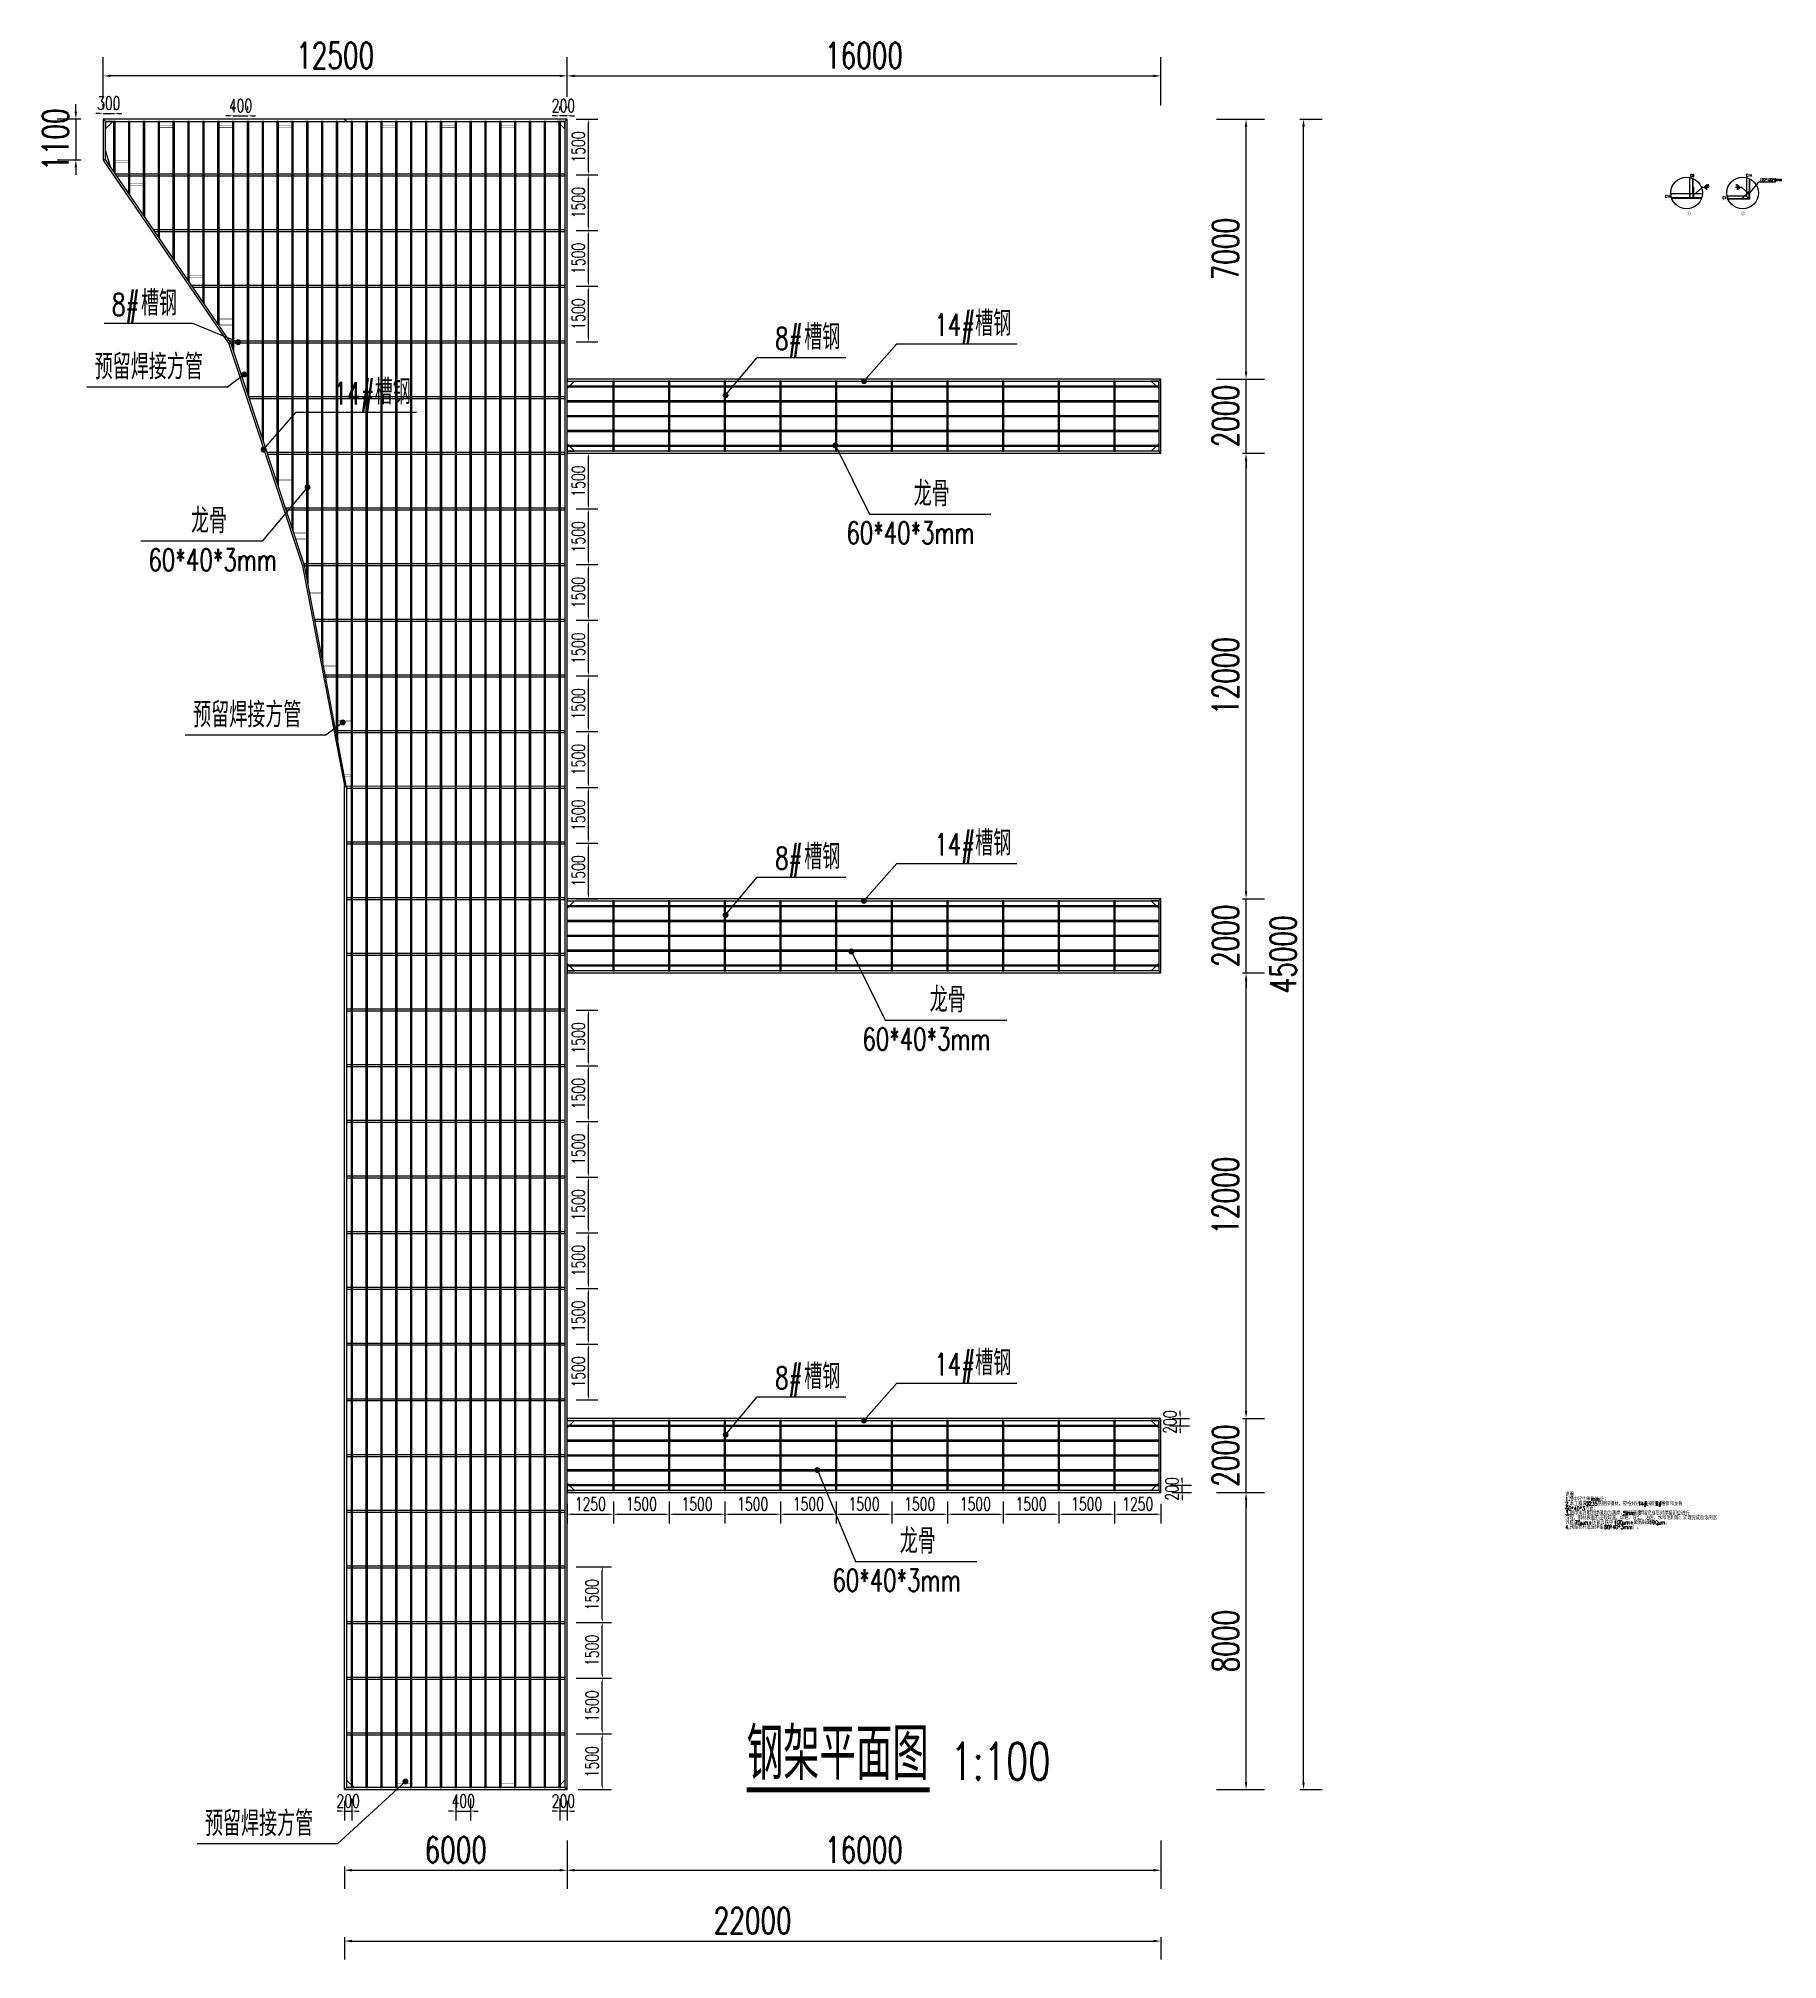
# Model space of a CAD drawing. Header units: millimetres. Extents: x -1003406 to 3312184, y 81337 to 716393.
# Drawn here: x 1468069 to 1514934, y 248103 to 299857 of the extents above; entities that cross this region are included whole.
import ezdxf

# ---------------------------------------------------------------- set-up
doc = ezdxf.new("R2010")
doc.units = ezdxf.units.MM
doc.header["$LTSCALE"] = 10
doc.linetypes.add('HIDDEN', pattern=[0.375, 0.25, -0.125])
doc.layers.get('0').update_dxf_attribs({"linetype": 'CONTINUOUS'})
doc.layers.get('Defpoints').update_dxf_attribs({"linetype": 'CONTINUOUS'})
for name, color, linetype in [('DIM_SYMB', 3, 'CONTINUOUS'), ('PUB_TEXT', 7, 'CONTINUOUS'), ('W-bridge approach引桥', 4, 'CONTINUOUS'), ('W-STEEL_FRAME钢架', 3, 'CONTINUOUS'), ('W-STEEL_KEEL钢龙骨', 5, 'CONTINUOUS'), ('W-WOOD_FLOOR木地板', 30, 'CONTINUOUS'), ('塑木板', 32, 'CONTINUOUS'), ('短销钉', 253, 'CONTINUOUS'), ('螺栓', 146, 'CONTINUOUS')]:
    doc.layers.add(name, color=color, linetype=linetype)
doc.layers.add('W-float bowl浮筒', color=253, linetype='CONTINUOUS', plot=False)
doc.layers.add('文字及标注', color=3, linetype='CONTINUOUS', lineweight=15)
doc.styles.add('_TCH_DIM', font='SIMPLEX', dxfattribs={"bigfont": 'GBCBIG'})
doc.styles.get("Standard").update_dxf_attribs({"font": 'simplex.shx', "width": 0.7, "bigfont": 'hztxt.shx'})
doc.styles.add('STANDARD_T3', font='simplex.shx', dxfattribs={"width": 0.7, "bigfont": 'gbcbig.shx'})
doc.styles.add('图框', font='')
doc.styles.add('标注', font='txt2.shx', dxfattribs={"width": 0.75, "bigfont": 'hhztxt.shx'})
doc.styles.get('图框').set_extended_font_data('SimSun')
doc.dimstyles.new('0.5-40', dxfattribs={"dimscale": 40, "dimtxt": 2.5, "dimasz": 1.5, "dimexe": 2, "dimexo": 1, "dimgap": 0.2, "dimtad": 1, "dimdec": 1, "dimlfac": 0.5, "dimdsep": 46, "dimtxsty": '标注', "dimcen": 1, "dimclrd": 256, "dimclre": 256, "dimclrt": 256, "dimadec": 0, "dimazin": 2, "dimtfac": 1, "dimtdec": 1, "dimtofl": 0, "dimtmove": 2, "dimatfit": 3, "dimfxl": 3, "dimfxlon": 1, "dimtolj": 1, "dimtzin": 0, "dimarcsym": 0})
doc.dimstyles.new('W&&100', dxfattribs={"dimtxt": 350, "dimasz": 100, "dimexe": 250, "dimexo": 300, "dimgap": 100, "dimtad": 1, "dimdec": 0, "dimzin": 0, "dimdsep": 46, "dimtxsty": 'STANDARD_T3', "dimcen": 0.09, "dimclrd": 1, "dimclre": 1, "dimclrt": 7, "dimazin": 2, "dimtfac": 1, "dimtdec": 0, "dimtix": 1, "dimtmove": 2, "dimatfit": 3, "dimfxl": 100, "dimtolj": 1, "dimtzin": 0, "dimarcsym": 0})
doc.dimstyles.new('W&&200', dxfattribs={"dimtxt": 700, "dimasz": 200, "dimexe": 500, "dimexo": 600, "dimgap": 200, "dimtad": 1, "dimdec": 0, "dimzin": 0, "dimdsep": 46, "dimtxsty": 'STANDARD_T3', "dimcen": 0.09, "dimclrd": 1, "dimclre": 1, "dimclrt": 7, "dimazin": 2, "dimtfac": 1, "dimtdec": 0, "dimtix": 1, "dimtmove": 2, "dimatfit": 3, "dimfxl": 100, "dimtolj": 1, "dimtzin": 0, "dimarcsym": 0})
pattern_1 = [(360, (1501618.8015, 298469.65), (2e-08, 6.35), [])]

msp = doc.modelspace()

# ---------------------------------------------------------------- texts
at = {"layer": 'PUB_TEXT'}
for s, height, width, p in [('C8', 70, 0.7, (1512581.4, 296126.5)), ('C14', 70, 0.7, (1514086.9, 296134.5)), ('120*120*6mm', 70, 0.7, (1514455, 296015.9)), ('C14', 70, 0.7, (1511902.3, 295568.9)), ('5', 70, 0.7, (1513040.3, 295852.6)), ('C14', 70, 0.7, (1513450.9, 295528.8)), ('5', 70, 0.7, (1513808.4, 295856.6)), ('说明', 105, 0.8, (1509214.4, 260583)), ('2.', 105, 0.8, (1509214.4, 260331)), ('1.', 105, 0.8, (1509214.4, 260457)), ('图中尺寸单位以', 105, 0.8, (1509318.4, 260457)), ('本工程采用', 105, 0.8, (1509334.4, 260331)), (';', 105, 0.8, (1509382.4, 260583)), ('Q235', 105, 0.8, (1509754.4, 260331)), ('mm', 105, 0.8, (1509906.4, 260457)), ('热镀锌钢材，规格分别为边梁', 105, 0.8, (1510082.4, 260331)), ('计；', 105, 0.8, (1510146.4, 260457)), ('14#', 105, 0.8, (1511174.4, 260331)), ('、次梁', 105, 0.8, (1511394.4, 260331)), ('8#', 105, 0.8, (1511646.4, 260331)), ('槽钢和龙骨', 105, 0.8, (1511802.4, 260331)), ('清理，钢材表面不应有焊渣、焊疤、灰尘、油污、水和毛刺等；清理完成后涂刷富', 105, 0.8, (1509214.4, 259953)), ('锌底漆', 105, 0.8, (1509214.4, 259827)), ('3.', 105, 0.8, (1509214.4, 260079)), ('60*40*3', 105, 0.8, (1509214.4, 260205)), ('预留栏杆底座焊接方管（', 105, 0.8, (1509334.4, 259701)), ('图中未注明的焊缝均为满焊，焊缝高度', 105, 0.8, (1509334.4, 260079)), ('75', 105, 0.8, (1509466.4, 259827)), ('μ', 105, 0.8, (1509626.4, 259827)), ('m+', 105, 0.8, (1509711.1, 259827)), ('方管；', 105, 0.8, (1509742.4, 260205)), ('环氧云铁中间漆', 105, 0.8, (1509935.1, 259827)), ('100', 105, 0.8, (1510523.1, 259827)), ('μ', 105, 0.8, (1510747.1, 259827)), ('5mm', 105, 0.8, (1510762.4, 260079)), ('m+', 105, 0.8, (1510831.8, 259827)), ('）。', 105, 0.8, (1511026.4, 259701)), ('聚氨酯面漆', 105, 0.8, (1511055.8, 259827)), ('，焊接完成后对焊接部位进行', 105, 0.8, (1511082.4, 260079)), ('100', 105, 0.8, (1511475.8, 259827)), ('μ', 105, 0.8, (1511699.8, 259827)), ('m', 105, 0.8, (1511784.4, 259827)), ('。', 105, 0.8, (1511904.4, 259827)), ('4.', 105, 0.8, (1509214.4, 259701)), ('60*40*3mm', 105, 0.8, (1510258.4, 259701))]:
    msp.add_text(s, height=height, dxfattribs=dict(at, width=width)).set_placement(p)
at = {"layer": 'PUB_TEXT', "style": '图框'}
for s, p in [('①', (1512485.3, 295098.7)), ('②', (1513943.6, 295098.7))]:
    msp.add_text(s, height=79.7, dxfattribs=at).set_placement(p)
at = {"layer": 'PUB_TEXT', "color": 7, "style": '_TCH_DIM', "width": 0.705882}
for s, p in [('8#', (1470052.1, 292389)), ('14#', (1492211.6, 291841.8)), ('8#', (1487924.3, 291475.9)), ('14#', (1476031.6, 289999.3)), ('60*40*3mm', (1489841.7, 286239.4)), ('60*40*3mm', (1471037.8, 285510.7)), ('14#', (1492211.6, 277841.8)), ('8#', (1487924.3, 277475.9)), ('60*40*3mm', (1490271.3, 272604.3)), ('14#', (1492211.6, 263841.8)), ('8#', (1487924.3, 263475.9)), ('60*40*3mm', (1489466, 258022.9))]:
    msp.add_text(s, height=595, dxfattribs=at).set_placement(p)
at = {"layer": 'PUB_TEXT', "color": 7, "style": '_TCH_DIM'}
for s, p in [('槽钢', (1470832.1, 292389)), ('槽钢', (1493311.6, 291841.8)), ('槽钢', (1488704.3, 291475.9)), ('预留焊接方管', (1469585.7, 290674.3)), ('槽钢', (1477131.6, 289999.3)), ('龙骨', (1491654.6, 287254.4)), ('龙骨', (1472177.8, 286525.7)), ('预留焊接方管', (1472238, 281299)), ('槽钢', (1493311.6, 277841.8)), ('槽钢', (1488704.3, 277475.9)), ('龙骨', (1492084.3, 273619.3)), ('槽钢', (1493311.6, 263841.8)), ('槽钢', (1488704.3, 263475.9)), ('龙骨', (1491279, 259037.9)), ('预留焊接方管', (1472556.4, 251430))]:
    msp.add_text(s, height=675.18, dxfattribs=at).set_placement(p)
at = {"layer": 'PUB_TEXT', "color": 7, "width": 0.7}
for s, height, p in [('钢架平面图', 1400, (1487157.3, 252945)), ('1:100', 1000, (1492642.7, 252945))]:
    msp.add_text(s, height=height, dxfattribs=at).set_placement(p)

# ---------------------------------------------------------------- blocks, each defined once
blk = doc.blocks.new('*U699')
at = {"layer": 'W-STEEL_KEEL钢龙骨'}
blk.add_lwpolyline([(-21.5, -942), (21.5, -942), (21.5, 942), (-21.5, 942)], close=True, dxfattribs=at)
blk = doc.blocks.new('*U700')
at = {"layer": 'W-STEEL_FRAME钢架', "color": 0, "linetype": 'ByBlock', "lineweight": -2, "transparency": 16777216}
for p in [(0, 0), (1500, 0), (3000, 0), (4500, 0), (6000, 0), (7500, 0), (9000, 0), (10500, 0), (12000, 0), (13500, 0)]:
    blk.add_blockref('*U699', p, dxfattribs=at)
blk = doc.blocks.new('*U701')
at = {"layer": 'W-STEEL_KEEL钢龙骨', "color": 1}
blk.add_lwpolyline([(-7971, -20), (-7971, 20), (7971, 20), (7971, -20)], close=True, dxfattribs=at)
blk = doc.blocks.new('*U702')
at = {"color": 0, "linetype": 'ByBlock', "lineweight": -2, "transparency": 16777216}
for p in [(0, 0), (1, 0), (2, 0), (3, 0), (0, -400), (1, -400), (2, -400), (3, -400), (0, -800), (1, -800), (2, -800), (3, -800), (0, -1200), (1, -1200), (2, -1200), (3, -1200), (0, -1600), (1, -1600), (2, -1600), (3, -1600)]:
    blk.add_blockref('*U701', p, dxfattribs=at)
blk = doc.blocks.new('8020')
at = {"layer": 'W-STEEL_FRAME钢架'}
for points in [[(8000, 2000), (-8000, 2000), (-8000, 1942), (7942, 1942)], [(8000, 2000), (7942, 1942), (7942, 58), (8000, 0)], [(7942, 58), (-8000, 58), (-8000, 0), (8000, 0)]]:
    blk.add_lwpolyline(points, close=True, dxfattribs=at)
at = {"layer": 'W-STEEL_FRAME钢架', "color": 1}
for points in [[(-8000, 1742), (-8000, 1942), (-7800, 1942), (-8000, 1742)], [(7942, 1742), (7942, 1942), (7742, 1942), (7942, 1742)], [(-8000, 258), (-8000, 58), (-7800, 58), (-8000, 258)], [(7942, 258), (7942, 58), (7742, 58), (7942, 258)]]:
    blk.add_lwpolyline(points, dxfattribs=at)
at = {"color": 0}
blk.add_blockref('*U702', (-29, 1800), dxfattribs=at)
at = {"layer": 'W-STEEL_FRAME钢架'}
blk.add_blockref('*U700', (-6750, 1000), dxfattribs=at)
blk = doc.blocks.new('*U577')
at = {"layer": 'W-STEEL_KEEL钢龙骨', "color": 1}
blk.add_lwpolyline([(-20, -22442), (20, -22442), (20, 22442), (-20, 22442)], close=True, dxfattribs=at)
blk = doc.blocks.new('*U578')
at = {"layer": 'W-STEEL_FRAME钢架', "color": 0, "linetype": 'ByBlock', "lineweight": -2, "transparency": 16777216}
for p in [(0, 0), (400, 0), (800, 0), (1200, 0), (1600, 0), (2000, 0), (2400, 0), (2800, 0), (3200, 0), (3600, 0), (4000, 0), (4400, 0), (4800, 0), (5200, 0), (5600, 0)]:
    blk.add_blockref('*U577', p, dxfattribs=at)
blk = doc.blocks.new('4506')
at = {"color": 5}
for points in [[(-6144, -1522), (5942, -1522), (5942, -1478), (-6173, -1478)], [(-5116, -3022), (5942, -3022), (5942, -2978), (-5146, -2978)], [(-4089, -4522), (5942, -4522), (5942, -4478), (-4118, -4478)], [(-3061, -6022), (5942, -6022), (5942, -5978), (-3091, -5978)], [(-2565, -7522), (5942, -7522), (5942, -7478), (-2579, -7478)], [(-2069, -9022), (5942, -9022), (5942, -8978), (-2083, -8978)], [(-1573, -10522), (5942, -10522), (5942, -10478), (-1587, -10478)], [(-1077, -12021), (5942, -12022), (5942, -11978), (-1091, -11978)], [(-791, -13522), (5942, -13522), (5942, -13478), (-800, -13478)], [(-506, -15022), (5942, -15022), (5942, -14978), (-514, -14976)], [(-220, -16521), (5942, -16522), (5942, -16478), (-228, -16478)], [(58, -18022), (5942, -18022), (5942, -17978), (51, -17972)], [(58, -19522), (5942, -19522), (5942, -19478), (58, -19478)], [(58, -21022), (5942, -21022), (5942, -20978), (58, -20978)], [(58, -22522), (5942, -22522), (5942, -22478), (58, -22478)], [(58, -24022), (5942, -24022), (5942, -23978), (58, -23978)], [(58, -25522), (5942, -25522), (5942, -25478), (58, -25478)], [(58, -27022), (5942, -27022), (5942, -26978), (58, -26978)], [(58, -28522), (5942, -28522), (5942, -28478), (58, -28478)], [(58, -30022), (5942, -30022), (5942, -29978), (58, -29978)], [(58, -31522), (5942, -31522), (5942, -31478), (58, -31478)], [(58, -33022), (5942, -33022), (5942, -32978), (58, -32978)], [(58, -34522), (5942, -34522), (5942, -34478), (58, -34478)], [(58, -36022), (5942, -36022), (5942, -35978), (58, -35978)], [(58, -37522), (5942, -37522), (5942, -37478), (58, -37478)], [(58, -39022), (5942, -39022), (5942, -38978), (58, -38978)], [(58, -40522), (5942, -40522), (5942, -40478), (58, -40478)], [(58, -42022), (5942, -42022), (5942, -41978), (58, -41978)], [(58, -43522), (5942, -43522), (5942, -43478), (58, -43478)]]:
    blk.add_lwpolyline(points, close=True, dxfattribs=at)
at = {"layer": 'W-STEEL_FRAME钢架'}
for points in [[(-6442, -58), (-6500, 0), (-6500, -1104), (-6442, -1086)], [(0, 0), (-6500, 0), (-6442, -58), (58, -58)], [(58, -58), (5942, -58), (6000, 0), (0, 0)], [(5942, -44942), (6000, -45000), (6000, 0), (5942, -58)], [(-6442, -1086), (-6500, -1104), (-3113, -6048), (-3061, -6022)], [(-3061, -6022), (-3113, -6048), (-1133, -12035), (-1077, -12021)], [(-1077, -12021), (-1133, -12035), (0, -17950), (58, -18008)], [(58, -44942), (0, -45000), (0, -17950), (58, -18008)], [(5942, -44942), (58, -44942), (0, -45000), (6000, -45000)]]:
    blk.add_lwpolyline(points, close=True, dxfattribs=at)
at = {"layer": 'W-STEEL_FRAME钢架', "color": 1}
for points in [[(-6242, -58), (-6442, -58), (-6442, -258), (-6242, -58)], [(-6314, -1274), (-6442, -1086), (-6442, -866), (-6314, -1274)]]:
    blk.add_lwpolyline(points, dxfattribs=at)
for points in [[(5742, -58), (5942, -258), (5942, -58)], [(258, -44942), (58, -44742), (58, -44942)], [(5742, -44942), (5942, -44742), (5942, -44942)]]:
    blk.add_lwpolyline(points, close=True, dxfattribs=at)
at = {"layer": 'W-STEEL_KEEL钢龙骨', "color": 1}
for points in [[(-6180, -1468), (-6180, -58), (-6220, -58), (-6220, -1410)], [(-5780, -2052), (-5780, -58), (-5820, -58), (-5820, -1994)], [(-5380, -2636), (-5380, -58), (-5420, -58), (-5420, -2578)], [(-4980, -3220), (-4980, -58), (-5020, -58), (-5020, -3162)], [(-4580, -3804), (-4580, -58), (-4620, -58), (-4620, -3746)], [(-4180, -4388), (-4180, -58), (-4220, -58), (-4220, -4330)], [(-3780, -4972), (-3780, -58), (-3820, -58), (-3820, -4914)], [(-3380, -5556), (-3380, -58), (-3420, -58), (-3420, -5498)], [(-2980, -6266), (-2980, -58), (-3020, -58), (-3020, -6145)], [(-2580, -7476), (-2580, -58), (-2620, -58), (-2620, -7355)], [(-2180, -8685), (-2180, -58), (-2220, -58), (-2220, -8564)], [(-1780, -9895), (-1780, -58), (-1820, -58), (-1820, -9774)], [(-1380, -11105), (-1380, -58), (-1420, -58), (-1420, -10984)], [(-980, -12531), (-980, -58), (-1020, -58), (-1020, -12321)]]:
    blk.add_lwpolyline(points, dxfattribs=at)
for points in [[(-620, -14422), (-580, -14632), (-580, -58), (-620, -58)], [(-220, -16522), (-180, -16732), (-180, -58), (-220, -58)]]:
    blk.add_lwpolyline(points, close=True, dxfattribs=at)
at = {"layer": 'W-STEEL_FRAME钢架'}
blk.add_blockref('*U578', (200, -22500), dxfattribs=at)
blk = doc.blocks.new('*D247')
at = {"layer": 'Defpoints', "color": 0, "transparency": 16777216}
for p in [(1469816, 298848), (1469816, 297682), (1482316, 297682)]:
    blk.add_point(p, dxfattribs=at)
at = {"layer": 'W-bridge approach引桥', "color": 1, "lineweight": -2, "transparency": 16777216}
for p, q in [((1469816, 298282), (1469816, 299348)), ((1482316, 298282), (1482316, 299348)), ((1482116, 298848), (1470016, 298848))]:
    blk.add_line(p, q, dxfattribs=at)
at = {"layer": 'W-bridge approach引桥', "color": 1, "transparency": 16777216}
for points in [[(1470016, 298881), (1470016, 298815), (1469816, 298848)], [(1482116, 298881), (1482116, 298815), (1482316, 298848)]]:
    blk.add_solid(points, dxfattribs=at)
at = {"layer": 'W-bridge approach引桥', "color": 7, "transparency": 16777216, "insert": (1476066, 299398), "char_height": 700, "attachment_point": 5, "style": 'STANDARD_T3'}
blk.add_mtext('\\A1;12500', dxfattribs=at)
blk = doc.blocks.new('*D248')
at = {"layer": 'Defpoints', "color": 0, "transparency": 16777216}
for p in [(1476316, 252682), (1482316, 252682), (1482316, 250510)]:
    blk.add_point(p, dxfattribs=at)
at = {"layer": 'W-WOOD_FLOOR木地板', "color": 1, "lineweight": -2, "transparency": 16777216}
for p, q in [((1476316, 250610), (1476316, 250010)), ((1476516, 250510), (1482116, 250510)), ((1482316, 250610), (1482316, 250010))]:
    blk.add_line(p, q, dxfattribs=at)
at = {"layer": 'W-WOOD_FLOOR木地板', "color": 1, "transparency": 16777216}
for points in [[(1476516, 250544), (1476516, 250477), (1476316, 250510)], [(1482116, 250544), (1482116, 250477), (1482316, 250510)]]:
    blk.add_solid(points, dxfattribs=at)
at = {"layer": 'W-WOOD_FLOOR木地板', "color": 7, "transparency": 16777216, "insert": (1479316, 251060), "char_height": 700, "attachment_point": 5, "style": 'STANDARD_T3'}
blk.add_mtext('\\A1;6000', dxfattribs=at)
blk = doc.blocks.new('*D250')
at = {"layer": 'Defpoints', "color": 0, "transparency": 16777216}
for p in [(1498316, 260682), (1482316, 252682), (1498316, 250510)]:
    blk.add_point(p, dxfattribs=at)
at = {"layer": 'W-WOOD_FLOOR木地板', "color": 1, "lineweight": -2, "transparency": 16777216}
for p, q in [((1482316, 251310), (1482316, 250010)), ((1498316, 251310), (1498316, 250010)), ((1482516, 250510), (1498116, 250510))]:
    blk.add_line(p, q, dxfattribs=at)
at = {"layer": 'W-WOOD_FLOOR木地板', "color": 1, "transparency": 16777216}
for points in [[(1482516, 250544), (1482516, 250477), (1482316, 250510)], [(1498116, 250544), (1498116, 250477), (1498316, 250510)]]:
    blk.add_solid(points, dxfattribs=at)
at = {"layer": 'W-WOOD_FLOOR木地板', "color": 7, "transparency": 16777216, "insert": (1490316, 251060), "char_height": 700, "attachment_point": 5, "style": 'STANDARD_T3'}
blk.add_mtext('\\A1;16000', dxfattribs=at)
blk = doc.blocks.new('*D251')
at = {"layer": 'Defpoints', "color": 0, "transparency": 16777216}
for p in [(1498316, 260682), (1500611, 260682), (1482316, 252682)]:
    blk.add_point(p, dxfattribs=at)
at = {"layer": 'W-bridge approach引桥', "color": 1, "lineweight": -2, "transparency": 16777216}
for p, q in [((1499811, 260682), (1501111, 260682)), ((1500611, 252882), (1500611, 260482)), ((1499811, 252682), (1501111, 252682))]:
    blk.add_line(p, q, dxfattribs=at)
at = {"layer": 'W-bridge approach引桥', "color": 1, "transparency": 16777216}
for points in [[(1500578, 260482), (1500644, 260482), (1500611, 260682)], [(1500578, 252882), (1500644, 252882), (1500611, 252682)]]:
    blk.add_solid(points, dxfattribs=at)
at = {"layer": 'W-bridge approach引桥', "color": 7, "transparency": 16777216, "insert": (1500061, 256682), "char_height": 700, "attachment_point": 5, "rotation": 90, "style": 'STANDARD_T3'}
blk.add_mtext('\\A1;8000', dxfattribs=at)
blk = doc.blocks.new('*D252')
at = {"layer": 'Defpoints', "color": 0, "transparency": 16777216}
for p in [(1498316, 262682), (1500611, 262682), (1498316, 260682)]:
    blk.add_point(p, dxfattribs=at)
at = {"layer": 'W-bridge approach引桥', "color": 1, "lineweight": -2, "transparency": 16777216}
for p, q in [((1500611, 262882), (1500611, 263082)), ((1500511, 262682), (1501111, 262682)), ((1500611, 260682), (1500611, 262682)), ((1500511, 260682), (1501111, 260682)), ((1500611, 260482), (1500611, 260282))]:
    blk.add_line(p, q, dxfattribs=at)
at = {"layer": 'W-bridge approach引桥', "color": 1, "transparency": 16777216}
for points in [[(1500578, 262882), (1500644, 262882), (1500611, 262682)], [(1500578, 260482), (1500644, 260482), (1500611, 260682)]]:
    blk.add_solid(points, dxfattribs=at)
at = {"layer": 'W-bridge approach引桥', "color": 7, "transparency": 16777216, "insert": (1500061, 261682), "char_height": 700, "attachment_point": 5, "rotation": 90, "style": 'STANDARD_T3'}
blk.add_mtext('\\A1;2000', dxfattribs=at)
blk = doc.blocks.new('*D253')
at = {"layer": 'Defpoints', "color": 0, "transparency": 16777216}
for p in [(1498316, 274682), (1500611, 274682), (1498316, 262682)]:
    blk.add_point(p, dxfattribs=at)
at = {"layer": 'W-bridge approach引桥', "color": 1, "lineweight": -2, "transparency": 16777216}
for p, q in [((1500511, 274682), (1501111, 274682)), ((1500611, 262882), (1500611, 274482)), ((1500511, 262682), (1501111, 262682))]:
    blk.add_line(p, q, dxfattribs=at)
at = {"layer": 'W-bridge approach引桥', "color": 1, "transparency": 16777216}
for points in [[(1500578, 274482), (1500644, 274482), (1500611, 274682)], [(1500578, 262882), (1500644, 262882), (1500611, 262682)]]:
    blk.add_solid(points, dxfattribs=at)
at = {"layer": 'W-bridge approach引桥', "color": 7, "transparency": 16777216, "insert": (1500061, 268682), "char_height": 700, "attachment_point": 5, "rotation": 90, "style": 'STANDARD_T3'}
blk.add_mtext('\\A1;12000', dxfattribs=at)
blk = doc.blocks.new('*D254')
at = {"layer": 'Defpoints', "color": 0, "transparency": 16777216}
for p in [(1498316, 276682), (1500611, 276682), (1498316, 274682)]:
    blk.add_point(p, dxfattribs=at)
at = {"layer": 'W-bridge approach引桥', "color": 1, "lineweight": -2, "transparency": 16777216}
for p, q in [((1500611, 276882), (1500611, 277082)), ((1500511, 276682), (1501111, 276682)), ((1500611, 274682), (1500611, 276682)), ((1500511, 274682), (1501111, 274682)), ((1500611, 274482), (1500611, 274282))]:
    blk.add_line(p, q, dxfattribs=at)
at = {"layer": 'W-bridge approach引桥', "color": 1, "transparency": 16777216}
for points in [[(1500578, 276882), (1500644, 276882), (1500611, 276682)], [(1500578, 274482), (1500644, 274482), (1500611, 274682)]]:
    blk.add_solid(points, dxfattribs=at)
at = {"layer": 'W-bridge approach引桥', "color": 7, "transparency": 16777216, "insert": (1500061, 275682), "char_height": 700, "attachment_point": 5, "rotation": 90, "style": 'STANDARD_T3'}
blk.add_mtext('\\A1;2000', dxfattribs=at)
blk = doc.blocks.new('*D255')
at = {"layer": 'Defpoints', "color": 0, "transparency": 16777216}
for p in [(1498316, 288682), (1500611, 288682), (1498316, 276682)]:
    blk.add_point(p, dxfattribs=at)
at = {"layer": 'W-bridge approach引桥', "color": 1, "lineweight": -2, "transparency": 16777216}
for p, q in [((1500511, 288682), (1501111, 288682)), ((1500611, 276882), (1500611, 288482)), ((1500511, 276682), (1501111, 276682))]:
    blk.add_line(p, q, dxfattribs=at)
at = {"layer": 'W-bridge approach引桥', "color": 1, "transparency": 16777216}
for points in [[(1500578, 288482), (1500644, 288482), (1500611, 288682)], [(1500578, 276882), (1500644, 276882), (1500611, 276682)]]:
    blk.add_solid(points, dxfattribs=at)
at = {"layer": 'W-bridge approach引桥', "color": 7, "transparency": 16777216, "insert": (1500061, 282682), "char_height": 700, "attachment_point": 5, "rotation": 90, "style": 'STANDARD_T3'}
blk.add_mtext('\\A1;12000', dxfattribs=at)
blk = doc.blocks.new('*D256')
at = {"layer": 'Defpoints', "color": 0, "transparency": 16777216}
for p in [(1498316, 290682), (1500611, 290682), (1498316, 288682)]:
    blk.add_point(p, dxfattribs=at)
at = {"layer": 'W-bridge approach引桥', "color": 1, "lineweight": -2, "transparency": 16777216}
for p, q in [((1500611, 290882), (1500611, 291082)), ((1500511, 290682), (1501111, 290682)), ((1500611, 288682), (1500611, 290682)), ((1500511, 288682), (1501111, 288682)), ((1500611, 288482), (1500611, 288282))]:
    blk.add_line(p, q, dxfattribs=at)
at = {"layer": 'W-bridge approach引桥', "color": 1, "transparency": 16777216}
for points in [[(1500578, 290882), (1500644, 290882), (1500611, 290682)], [(1500578, 288482), (1500644, 288482), (1500611, 288682)]]:
    blk.add_solid(points, dxfattribs=at)
at = {"layer": 'W-bridge approach引桥', "color": 7, "transparency": 16777216, "insert": (1500061, 289682), "char_height": 700, "attachment_point": 5, "rotation": 90, "style": 'STANDARD_T3'}
blk.add_mtext('\\A1;2000', dxfattribs=at)
blk = doc.blocks.new('*D257')
at = {"layer": 'Defpoints', "color": 0, "transparency": 16777216}
for p in [(1482316, 297682), (1500611, 297682), (1498316, 290682)]:
    blk.add_point(p, dxfattribs=at)
at = {"layer": 'W-bridge approach引桥', "color": 1, "lineweight": -2, "transparency": 16777216}
for p, q in [((1499811, 297682), (1501111, 297682)), ((1500611, 290882), (1500611, 297482)), ((1499811, 290682), (1501111, 290682))]:
    blk.add_line(p, q, dxfattribs=at)
at = {"layer": 'W-bridge approach引桥', "color": 1, "transparency": 16777216}
for points in [[(1500578, 297482), (1500644, 297482), (1500611, 297682)], [(1500578, 290882), (1500644, 290882), (1500611, 290682)]]:
    blk.add_solid(points, dxfattribs=at)
at = {"layer": 'W-bridge approach引桥', "color": 7, "transparency": 16777216, "insert": (1500061, 294182), "char_height": 700, "attachment_point": 5, "rotation": 90, "style": 'STANDARD_T3'}
blk.add_mtext('\\A1;7000', dxfattribs=at)
blk = doc.blocks.new('*D249')
at = {"layer": 'Defpoints', "color": 0, "transparency": 16777216}
for p in [(1498316, 298848), (1482316, 297682), (1498316, 290682)]:
    blk.add_point(p, dxfattribs=at)
at = {"layer": 'W-bridge approach引桥', "color": 1, "lineweight": -2, "transparency": 16777216}
for p, q in [((1482316, 298282), (1482316, 299348)), ((1498316, 298048), (1498316, 299348)), ((1482516, 298848), (1498116, 298848))]:
    blk.add_line(p, q, dxfattribs=at)
at = {"layer": 'W-bridge approach引桥', "color": 1, "transparency": 16777216}
for points in [[(1482516, 298881), (1482516, 298815), (1482316, 298848)], [(1498116, 298881), (1498116, 298815), (1498316, 298848)]]:
    blk.add_solid(points, dxfattribs=at)
at = {"layer": 'W-bridge approach引桥', "color": 7, "transparency": 16777216, "insert": (1490316, 299398), "char_height": 700, "attachment_point": 5, "style": 'STANDARD_T3'}
blk.add_mtext('\\A1;16000', dxfattribs=at)
blk = doc.blocks.new('*D258')
at = {"layer": 'Defpoints', "color": 0, "transparency": 16777216}
for p in [(1501111, 297682), (1502160, 297682), (1501111, 252682)]:
    blk.add_point(p, dxfattribs=at)
at = {"layer": 'W-bridge approach引桥', "color": 1, "lineweight": -2, "transparency": 16777216}
for p, q in [((1502060, 297682), (1502660, 297682)), ((1502160, 252882), (1502160, 297482)), ((1502060, 252682), (1502660, 252682))]:
    blk.add_line(p, q, dxfattribs=at)
at = {"layer": 'W-bridge approach引桥', "color": 1, "transparency": 16777216}
for points in [[(1502127, 297482), (1502193, 297482), (1502160, 297682)], [(1502127, 252882), (1502193, 252882), (1502160, 252682)]]:
    blk.add_solid(points, dxfattribs=at)
at = {"layer": 'W-bridge approach引桥', "color": 7, "transparency": 16777216, "insert": (1501610, 275182), "char_height": 700, "attachment_point": 5, "rotation": 90, "style": 'STANDARD_T3'}
blk.add_mtext('\\A1;45000', dxfattribs=at)
blk = doc.blocks.new('*D259')
at = {"layer": 'Defpoints', "color": 0, "transparency": 16777216}
for p in [(1469816, 297682), (1469079, 296582), (1469816, 296582)]:
    blk.add_point(p, dxfattribs=at)
at = {"layer": 'W-STEEL_FRAME钢架', "color": 1, "lineweight": -2, "transparency": 16777216}
for p, q in [((1469216, 297682), (1468579, 297682)), ((1469079, 297882), (1469079, 298082)), ((1469079, 297682), (1469079, 296582)), ((1469216, 296582), (1468579, 296582)), ((1469079, 296382), (1469079, 296182))]:
    blk.add_line(p, q, dxfattribs=at)
at = {"layer": 'W-STEEL_FRAME钢架', "color": 1, "transparency": 16777216}
for points in [[(1469045, 297882), (1469112, 297882), (1469079, 297682)], [(1469045, 296382), (1469112, 296382), (1469079, 296582)]]:
    blk.add_solid(points, dxfattribs=at)
at = {"layer": 'W-STEEL_FRAME钢架', "color": 7, "transparency": 16777216, "insert": (1468529, 297132), "char_height": 700, "attachment_point": 5, "rotation": 90, "style": 'STANDARD_T3'}
blk.add_mtext('\\A1;1100', dxfattribs=at)
blk = doc.blocks.new('*D260')
at = {"layer": 'Defpoints', "color": 0, "transparency": 16777216}
for p in [(1498316, 260682), (1476316, 252682), (1498316, 248603)]:
    blk.add_point(p, dxfattribs=at)
at = {"layer": 'W-STEEL_FRAME钢架', "color": 1, "lineweight": -2, "transparency": 16777216}
for p, q in [((1476316, 248703), (1476316, 248103)), ((1476516, 248603), (1498116, 248603)), ((1498316, 248703), (1498316, 248103))]:
    blk.add_line(p, q, dxfattribs=at)
at = {"layer": 'W-STEEL_FRAME钢架', "color": 1, "transparency": 16777216}
for points in [[(1476516, 248636), (1476516, 248570), (1476316, 248603)], [(1498116, 248636), (1498116, 248570), (1498316, 248603)]]:
    blk.add_solid(points, dxfattribs=at)
at = {"layer": 'W-STEEL_FRAME钢架', "color": 7, "transparency": 16777216, "insert": (1487316, 249153), "char_height": 700, "attachment_point": 5, "style": 'STANDARD_T3'}
blk.add_mtext('\\A1;22000', dxfattribs=at)
blk = doc.blocks.new('*D579')
at = {"layer": 'Defpoints', "color": 0, "transparency": 16777216}
for p in [(1482316, 260682), (1483566, 260740), (1483566, 260100)]:
    blk.add_point(p, dxfattribs=at)
at = {"layer": '文字及标注', "color": 1, "lineweight": -2, "transparency": 16777216}
for p, q in [((1482316, 260382), (1482316, 259850)), ((1483566, 260440), (1483566, 259850)), ((1482416, 260100), (1483466, 260100))]:
    blk.add_line(p, q, dxfattribs=at)
at = {"layer": '文字及标注', "color": 1, "transparency": 16777216}
for points in [[(1482416, 260116), (1482416, 260083), (1482316, 260100)], [(1483466, 260116), (1483466, 260083), (1483566, 260100)]]:
    blk.add_solid(points, dxfattribs=at)
at = {"layer": '文字及标注', "color": 7, "transparency": 16777216, "insert": (1482941, 260375), "char_height": 350, "attachment_point": 5, "style": 'STANDARD_T3'}
blk.add_mtext('\\A1;1250', dxfattribs=at)
blk = doc.blocks.new('*D580')
at = {"layer": 'Defpoints', "color": 0, "transparency": 16777216}
for p in [(1483566, 260740), (1485066, 260740), (1485066, 260100)]:
    blk.add_point(p, dxfattribs=at)
at = {"layer": '文字及标注', "color": 1, "lineweight": -2, "transparency": 16777216}
for p, q in [((1483566, 260440), (1483566, 259850)), ((1485066, 260440), (1485066, 259850)), ((1483666, 260100), (1484966, 260100))]:
    blk.add_line(p, q, dxfattribs=at)
at = {"layer": '文字及标注', "color": 1, "transparency": 16777216}
for points in [[(1483666, 260116), (1483666, 260083), (1483566, 260100)], [(1484966, 260116), (1484966, 260083), (1485066, 260100)]]:
    blk.add_solid(points, dxfattribs=at)
at = {"layer": '文字及标注', "color": 7, "transparency": 16777216, "insert": (1484316, 260375), "char_height": 350, "attachment_point": 5, "style": 'STANDARD_T3'}
blk.add_mtext('\\A1;1500', dxfattribs=at)
blk = doc.blocks.new('*D581')
at = {"layer": 'Defpoints', "color": 0, "transparency": 16777216}
for p in [(1485066, 260740), (1486566, 260740), (1486566, 260100)]:
    blk.add_point(p, dxfattribs=at)
at = {"layer": '文字及标注', "color": 1, "lineweight": -2, "transparency": 16777216}
for p, q in [((1485066, 260440), (1485066, 259850)), ((1486566, 260440), (1486566, 259850)), ((1485166, 260100), (1486466, 260100))]:
    blk.add_line(p, q, dxfattribs=at)
at = {"layer": '文字及标注', "color": 1, "transparency": 16777216}
for points in [[(1485166, 260116), (1485166, 260083), (1485066, 260100)], [(1486466, 260116), (1486466, 260083), (1486566, 260100)]]:
    blk.add_solid(points, dxfattribs=at)
at = {"layer": '文字及标注', "color": 7, "transparency": 16777216, "insert": (1485816, 260375), "char_height": 350, "attachment_point": 5, "style": 'STANDARD_T3'}
blk.add_mtext('\\A1;1500', dxfattribs=at)
blk = doc.blocks.new('*D582')
at = {"layer": 'Defpoints', "color": 0, "transparency": 16777216}
for p in [(1486566, 260740), (1488066, 260740), (1488066, 260100)]:
    blk.add_point(p, dxfattribs=at)
at = {"layer": '文字及标注', "color": 1, "lineweight": -2, "transparency": 16777216}
for p, q in [((1486566, 260440), (1486566, 259850)), ((1488066, 260440), (1488066, 259850)), ((1486666, 260100), (1487966, 260100))]:
    blk.add_line(p, q, dxfattribs=at)
at = {"layer": '文字及标注', "color": 1, "transparency": 16777216}
for points in [[(1486666, 260116), (1486666, 260083), (1486566, 260100)], [(1487966, 260116), (1487966, 260083), (1488066, 260100)]]:
    blk.add_solid(points, dxfattribs=at)
at = {"layer": '文字及标注', "color": 7, "transparency": 16777216, "insert": (1487316, 260375), "char_height": 350, "attachment_point": 5, "style": 'STANDARD_T3'}
blk.add_mtext('\\A1;1500', dxfattribs=at)
blk = doc.blocks.new('*D583')
at = {"layer": 'Defpoints', "color": 0, "transparency": 16777216}
for p in [(1488066, 260740), (1489566, 260740), (1489566, 260100)]:
    blk.add_point(p, dxfattribs=at)
at = {"layer": '文字及标注', "color": 1, "lineweight": -2, "transparency": 16777216}
for p, q in [((1488066, 260440), (1488066, 259850)), ((1489566, 260440), (1489566, 259850)), ((1488166, 260100), (1489466, 260100))]:
    blk.add_line(p, q, dxfattribs=at)
at = {"layer": '文字及标注', "color": 1, "transparency": 16777216}
for points in [[(1488166, 260116), (1488166, 260083), (1488066, 260100)], [(1489466, 260116), (1489466, 260083), (1489566, 260100)]]:
    blk.add_solid(points, dxfattribs=at)
at = {"layer": '文字及标注', "color": 7, "transparency": 16777216, "insert": (1488816, 260375), "char_height": 350, "attachment_point": 5, "style": 'STANDARD_T3'}
blk.add_mtext('\\A1;1500', dxfattribs=at)
blk = doc.blocks.new('*D584')
at = {"layer": 'Defpoints', "color": 0, "transparency": 16777216}
for p in [(1489566, 260740), (1491066, 260740), (1491066, 260100)]:
    blk.add_point(p, dxfattribs=at)
at = {"layer": '文字及标注', "color": 1, "lineweight": -2, "transparency": 16777216}
for p, q in [((1489566, 260440), (1489566, 259850)), ((1491066, 260440), (1491066, 259850)), ((1489666, 260100), (1490966, 260100))]:
    blk.add_line(p, q, dxfattribs=at)
at = {"layer": '文字及标注', "color": 1, "transparency": 16777216}
for points in [[(1489666, 260116), (1489666, 260083), (1489566, 260100)], [(1490966, 260116), (1490966, 260083), (1491066, 260100)]]:
    blk.add_solid(points, dxfattribs=at)
at = {"layer": '文字及标注', "color": 7, "transparency": 16777216, "insert": (1490316, 260375), "char_height": 350, "attachment_point": 5, "style": 'STANDARD_T3'}
blk.add_mtext('\\A1;1500', dxfattribs=at)
blk = doc.blocks.new('*D585')
at = {"layer": 'Defpoints', "color": 0, "transparency": 16777216}
for p in [(1491066, 260740), (1492566, 260740), (1492566, 260100)]:
    blk.add_point(p, dxfattribs=at)
at = {"layer": '文字及标注', "color": 1, "lineweight": -2, "transparency": 16777216}
for p, q in [((1491066, 260440), (1491066, 259850)), ((1492566, 260440), (1492566, 259850)), ((1491166, 260100), (1492466, 260100))]:
    blk.add_line(p, q, dxfattribs=at)
at = {"layer": '文字及标注', "color": 1, "transparency": 16777216}
for points in [[(1491166, 260116), (1491166, 260083), (1491066, 260100)], [(1492466, 260116), (1492466, 260083), (1492566, 260100)]]:
    blk.add_solid(points, dxfattribs=at)
at = {"layer": '文字及标注', "color": 7, "transparency": 16777216, "insert": (1491816, 260375), "char_height": 350, "attachment_point": 5, "style": 'STANDARD_T3'}
blk.add_mtext('\\A1;1500', dxfattribs=at)
blk = doc.blocks.new('*D586')
at = {"layer": 'Defpoints', "color": 0, "transparency": 16777216}
for p in [(1492566, 260740), (1494066, 260740), (1494066, 260100)]:
    blk.add_point(p, dxfattribs=at)
at = {"layer": '文字及标注', "color": 1, "lineweight": -2, "transparency": 16777216}
for p, q in [((1492566, 260440), (1492566, 259850)), ((1494066, 260440), (1494066, 259850)), ((1492666, 260100), (1493966, 260100))]:
    blk.add_line(p, q, dxfattribs=at)
at = {"layer": '文字及标注', "color": 1, "transparency": 16777216}
for points in [[(1492666, 260116), (1492666, 260083), (1492566, 260100)], [(1493966, 260116), (1493966, 260083), (1494066, 260100)]]:
    blk.add_solid(points, dxfattribs=at)
at = {"layer": '文字及标注', "color": 7, "transparency": 16777216, "insert": (1493316, 260375), "char_height": 350, "attachment_point": 5, "style": 'STANDARD_T3'}
blk.add_mtext('\\A1;1500', dxfattribs=at)
blk = doc.blocks.new('*D587')
at = {"layer": 'Defpoints', "color": 0, "transparency": 16777216}
for p in [(1494066, 260740), (1495566, 260740), (1495566, 260100)]:
    blk.add_point(p, dxfattribs=at)
at = {"layer": '文字及标注', "color": 1, "lineweight": -2, "transparency": 16777216}
for p, q in [((1494066, 260440), (1494066, 259850)), ((1495566, 260440), (1495566, 259850)), ((1494166, 260100), (1495466, 260100))]:
    blk.add_line(p, q, dxfattribs=at)
at = {"layer": '文字及标注', "color": 1, "transparency": 16777216}
for points in [[(1494166, 260116), (1494166, 260083), (1494066, 260100)], [(1495466, 260116), (1495466, 260083), (1495566, 260100)]]:
    blk.add_solid(points, dxfattribs=at)
at = {"layer": '文字及标注', "color": 7, "transparency": 16777216, "insert": (1494816, 260375), "char_height": 350, "attachment_point": 5, "style": 'STANDARD_T3'}
blk.add_mtext('\\A1;1500', dxfattribs=at)
blk = doc.blocks.new('*D588')
at = {"layer": 'Defpoints', "color": 0, "transparency": 16777216}
for p in [(1495566, 260740), (1497066, 260740), (1497066, 260100)]:
    blk.add_point(p, dxfattribs=at)
at = {"layer": '文字及标注', "color": 1, "lineweight": -2, "transparency": 16777216}
for p, q in [((1495566, 260440), (1495566, 259850)), ((1497066, 260440), (1497066, 259850)), ((1495666, 260100), (1496966, 260100))]:
    blk.add_line(p, q, dxfattribs=at)
at = {"layer": '文字及标注', "color": 1, "transparency": 16777216}
for points in [[(1495666, 260116), (1495666, 260083), (1495566, 260100)], [(1496966, 260116), (1496966, 260083), (1497066, 260100)]]:
    blk.add_solid(points, dxfattribs=at)
at = {"layer": '文字及标注', "color": 7, "transparency": 16777216, "insert": (1496316, 260375), "char_height": 350, "attachment_point": 5, "style": 'STANDARD_T3'}
blk.add_mtext('\\A1;1500', dxfattribs=at)
blk = doc.blocks.new('*D589')
at = {"layer": 'Defpoints', "color": 0, "transparency": 16777216}
for p in [(1497066, 260740), (1498316, 260682), (1498316, 260100)]:
    blk.add_point(p, dxfattribs=at)
at = {"layer": '文字及标注', "color": 1, "lineweight": -2, "transparency": 16777216}
for p, q in [((1497066, 260440), (1497066, 259850)), ((1498316, 260382), (1498316, 259850)), ((1497166, 260100), (1498216, 260100))]:
    blk.add_line(p, q, dxfattribs=at)
at = {"layer": '文字及标注', "color": 1, "transparency": 16777216}
for points in [[(1497166, 260116), (1497166, 260083), (1497066, 260100)], [(1498216, 260116), (1498216, 260083), (1498316, 260100)]]:
    blk.add_solid(points, dxfattribs=at)
at = {"layer": '文字及标注', "color": 7, "transparency": 16777216, "insert": (1497691, 260375), "char_height": 350, "attachment_point": 5, "style": 'STANDARD_T3'}
blk.add_mtext('\\A1;1250', dxfattribs=at)
blk = doc.blocks.new('*D590')
at = {"layer": 'Defpoints', "color": 0, "transparency": 16777216}
for p in [(1482258, 254182), (1483264, 254182), (1482316, 252682)]:
    blk.add_point(p, dxfattribs=at)
at = {"layer": '文字及标注', "color": 1, "lineweight": -2, "transparency": 16777216}
for p, q in [((1482558, 254182), (1483514, 254182)), ((1483264, 252782), (1483264, 254082)), ((1482616, 252682), (1483514, 252682))]:
    blk.add_line(p, q, dxfattribs=at)
at = {"layer": '文字及标注', "color": 1, "transparency": 16777216}
for points in [[(1483247, 254082), (1483280, 254082), (1483264, 254182)], [(1483247, 252782), (1483280, 252782), (1483264, 252682)]]:
    blk.add_solid(points, dxfattribs=at)
at = {"layer": '文字及标注', "color": 7, "transparency": 16777216, "insert": (1482989, 253432), "char_height": 350, "attachment_point": 5, "rotation": 90, "style": 'STANDARD_T3'}
blk.add_mtext('\\A1;1500', dxfattribs=at)
blk = doc.blocks.new('*D591')
at = {"layer": 'Defpoints', "color": 0, "transparency": 16777216}
for p in [(1482258, 255682), (1483264, 255682), (1482258, 254182)]:
    blk.add_point(p, dxfattribs=at)
at = {"layer": '文字及标注', "color": 1, "lineweight": -2, "transparency": 16777216}
for p, q in [((1482558, 255682), (1483514, 255682)), ((1483264, 254282), (1483264, 255582)), ((1482558, 254182), (1483514, 254182))]:
    blk.add_line(p, q, dxfattribs=at)
at = {"layer": '文字及标注', "color": 1, "transparency": 16777216}
for points in [[(1483247, 255582), (1483280, 255582), (1483264, 255682)], [(1483247, 254282), (1483280, 254282), (1483264, 254182)]]:
    blk.add_solid(points, dxfattribs=at)
at = {"layer": '文字及标注', "color": 7, "transparency": 16777216, "insert": (1482989, 254932), "char_height": 350, "attachment_point": 5, "rotation": 90, "style": 'STANDARD_T3'}
blk.add_mtext('\\A1;1500', dxfattribs=at)
blk = doc.blocks.new('*D592')
at = {"layer": 'Defpoints', "color": 0, "transparency": 16777216}
for p in [(1482258, 257182), (1483264, 257182), (1482258, 255682)]:
    blk.add_point(p, dxfattribs=at)
at = {"layer": '文字及标注', "color": 1, "lineweight": -2, "transparency": 16777216}
for p, q in [((1482558, 257182), (1483514, 257182)), ((1483264, 255782), (1483264, 257082)), ((1482558, 255682), (1483514, 255682))]:
    blk.add_line(p, q, dxfattribs=at)
at = {"layer": '文字及标注', "color": 1, "transparency": 16777216}
for points in [[(1483247, 257082), (1483280, 257082), (1483264, 257182)], [(1483247, 255782), (1483280, 255782), (1483264, 255682)]]:
    blk.add_solid(points, dxfattribs=at)
at = {"layer": '文字及标注', "color": 7, "transparency": 16777216, "insert": (1482989, 256432), "char_height": 350, "attachment_point": 5, "rotation": 90, "style": 'STANDARD_T3'}
blk.add_mtext('\\A1;1500', dxfattribs=at)
blk = doc.blocks.new('*D593')
at = {"layer": 'Defpoints', "color": 0, "transparency": 16777216}
for p in [(1482258, 258682), (1483264, 258682), (1482258, 257182)]:
    blk.add_point(p, dxfattribs=at)
at = {"layer": '文字及标注', "color": 1, "lineweight": -2, "transparency": 16777216}
for p, q in [((1482558, 258682), (1483514, 258682)), ((1483264, 257282), (1483264, 258582)), ((1482558, 257182), (1483514, 257182))]:
    blk.add_line(p, q, dxfattribs=at)
at = {"layer": '文字及标注', "color": 1, "transparency": 16777216}
for points in [[(1483247, 258582), (1483280, 258582), (1483264, 258682)], [(1483247, 257282), (1483280, 257282), (1483264, 257182)]]:
    blk.add_solid(points, dxfattribs=at)
at = {"layer": '文字及标注', "color": 7, "transparency": 16777216, "insert": (1482989, 257932), "char_height": 350, "attachment_point": 5, "rotation": 90, "style": 'STANDARD_T3'}
blk.add_mtext('\\A1;1500', dxfattribs=at)
blk = doc.blocks.new('*D594')
at = {"layer": 'Defpoints', "color": 0, "transparency": 16777216}
for p in [(1482258, 279682), (1482895, 279682), (1482258, 278182)]:
    blk.add_point(p, dxfattribs=at)
at = {"layer": '文字及标注', "color": 1, "lineweight": -2, "transparency": 16777216}
for p, q in [((1482558, 279682), (1483145, 279682)), ((1482895, 278282), (1482895, 279582)), ((1482558, 278182), (1483145, 278182))]:
    blk.add_line(p, q, dxfattribs=at)
at = {"layer": '文字及标注', "color": 1, "transparency": 16777216}
for points in [[(1482879, 279582), (1482912, 279582), (1482895, 279682)], [(1482879, 278282), (1482912, 278282), (1482895, 278182)]]:
    blk.add_solid(points, dxfattribs=at)
at = {"layer": '文字及标注', "color": 7, "transparency": 16777216, "insert": (1482620, 278932), "char_height": 350, "attachment_point": 5, "rotation": 90, "style": 'STANDARD_T3'}
blk.add_mtext('\\A1;1500', dxfattribs=at)
blk = doc.blocks.new('*D595')
at = {"layer": 'Defpoints', "color": 0, "transparency": 16777216}
for p in [(1482258, 281182), (1482895, 281182), (1482258, 279682)]:
    blk.add_point(p, dxfattribs=at)
at = {"layer": '文字及标注', "color": 1, "lineweight": -2, "transparency": 16777216}
for p, q in [((1482558, 281182), (1483145, 281182)), ((1482895, 279782), (1482895, 281082)), ((1482558, 279682), (1483145, 279682))]:
    blk.add_line(p, q, dxfattribs=at)
at = {"layer": '文字及标注', "color": 1, "transparency": 16777216}
for points in [[(1482879, 281082), (1482912, 281082), (1482895, 281182)], [(1482879, 279782), (1482912, 279782), (1482895, 279682)]]:
    blk.add_solid(points, dxfattribs=at)
at = {"layer": '文字及标注', "color": 7, "transparency": 16777216, "insert": (1482620, 280432), "char_height": 350, "attachment_point": 5, "rotation": 90, "style": 'STANDARD_T3'}
blk.add_mtext('\\A1;1500', dxfattribs=at)
blk = doc.blocks.new('*D596')
at = {"layer": 'Defpoints', "color": 0, "transparency": 16777216}
for p in [(1482258, 282682), (1482895, 282682), (1482258, 281182)]:
    blk.add_point(p, dxfattribs=at)
at = {"layer": '文字及标注', "color": 1, "lineweight": -2, "transparency": 16777216}
for p, q in [((1482558, 282682), (1483145, 282682)), ((1482895, 281282), (1482895, 282582)), ((1482558, 281182), (1483145, 281182))]:
    blk.add_line(p, q, dxfattribs=at)
at = {"layer": '文字及标注', "color": 1, "transparency": 16777216}
for points in [[(1482879, 282582), (1482912, 282582), (1482895, 282682)], [(1482879, 281282), (1482912, 281282), (1482895, 281182)]]:
    blk.add_solid(points, dxfattribs=at)
at = {"layer": '文字及标注', "color": 7, "transparency": 16777216, "insert": (1482620, 281932), "char_height": 350, "attachment_point": 5, "rotation": 90, "style": 'STANDARD_T3'}
blk.add_mtext('\\A1;1500', dxfattribs=at)
blk = doc.blocks.new('*D597')
at = {"layer": 'Defpoints', "color": 0, "transparency": 16777216}
for p in [(1482258, 284182), (1482895, 284182), (1482258, 282682)]:
    blk.add_point(p, dxfattribs=at)
at = {"layer": '文字及标注', "color": 1, "lineweight": -2, "transparency": 16777216}
for p, q in [((1482558, 284182), (1483145, 284182)), ((1482895, 282782), (1482895, 284082)), ((1482558, 282682), (1483145, 282682))]:
    blk.add_line(p, q, dxfattribs=at)
at = {"layer": '文字及标注', "color": 1, "transparency": 16777216}
for points in [[(1482879, 284082), (1482912, 284082), (1482895, 284182)], [(1482879, 282782), (1482912, 282782), (1482895, 282682)]]:
    blk.add_solid(points, dxfattribs=at)
at = {"layer": '文字及标注', "color": 7, "transparency": 16777216, "insert": (1482620, 283432), "char_height": 350, "attachment_point": 5, "rotation": 90, "style": 'STANDARD_T3'}
blk.add_mtext('\\A1;1500', dxfattribs=at)
blk = doc.blocks.new('*D598')
at = {"layer": 'Defpoints', "color": 0, "transparency": 16777216}
for p in [(1482258, 285682), (1482895, 285682), (1482258, 284182)]:
    blk.add_point(p, dxfattribs=at)
at = {"layer": '文字及标注', "color": 1, "lineweight": -2, "transparency": 16777216}
for p, q in [((1482558, 285682), (1483145, 285682)), ((1482895, 284282), (1482895, 285582)), ((1482558, 284182), (1483145, 284182))]:
    blk.add_line(p, q, dxfattribs=at)
at = {"layer": '文字及标注', "color": 1, "transparency": 16777216}
for points in [[(1482879, 285582), (1482912, 285582), (1482895, 285682)], [(1482879, 284282), (1482912, 284282), (1482895, 284182)]]:
    blk.add_solid(points, dxfattribs=at)
at = {"layer": '文字及标注', "color": 7, "transparency": 16777216, "insert": (1482620, 284932), "char_height": 350, "attachment_point": 5, "rotation": 90, "style": 'STANDARD_T3'}
blk.add_mtext('\\A1;1500', dxfattribs=at)
blk = doc.blocks.new('*D599')
at = {"layer": 'Defpoints', "color": 0, "transparency": 16777216}
for p in [(1482258, 287182), (1482895, 287182), (1482258, 285682)]:
    blk.add_point(p, dxfattribs=at)
at = {"layer": '文字及标注', "color": 1, "lineweight": -2, "transparency": 16777216}
for p, q in [((1482558, 287182), (1483145, 287182)), ((1482895, 285782), (1482895, 287082)), ((1482558, 285682), (1483145, 285682))]:
    blk.add_line(p, q, dxfattribs=at)
at = {"layer": '文字及标注', "color": 1, "transparency": 16777216}
for points in [[(1482879, 287082), (1482912, 287082), (1482895, 287182)], [(1482879, 285782), (1482912, 285782), (1482895, 285682)]]:
    blk.add_solid(points, dxfattribs=at)
at = {"layer": '文字及标注', "color": 7, "transparency": 16777216, "insert": (1482620, 286432), "char_height": 350, "attachment_point": 5, "rotation": 90, "style": 'STANDARD_T3'}
blk.add_mtext('\\A1;1500', dxfattribs=at)
blk = doc.blocks.new('*D600')
at = {"layer": 'Defpoints', "color": 0, "transparency": 16777216}
for p in [(1482258, 288682), (1482895, 288682), (1482258, 287182)]:
    blk.add_point(p, dxfattribs=at)
at = {"layer": '文字及标注', "color": 1, "lineweight": -2, "transparency": 16777216}
for p, q in [((1482558, 288682), (1483145, 288682)), ((1482895, 287282), (1482895, 288582)), ((1482558, 287182), (1483145, 287182))]:
    blk.add_line(p, q, dxfattribs=at)
at = {"layer": '文字及标注', "color": 1, "transparency": 16777216}
for points in [[(1482879, 288582), (1482912, 288582), (1482895, 288682)], [(1482879, 287282), (1482912, 287282), (1482895, 287182)]]:
    blk.add_solid(points, dxfattribs=at)
at = {"layer": '文字及标注', "color": 7, "transparency": 16777216, "insert": (1482620, 287932), "char_height": 350, "attachment_point": 5, "rotation": 90, "style": 'STANDARD_T3'}
blk.add_mtext('\\A1;1500', dxfattribs=at)
blk = doc.blocks.new('*D601')
at = {"layer": 'Defpoints', "color": 0, "transparency": 16777216}
for p in [(1482258, 278182), (1482895, 278182), (1482258, 276682)]:
    blk.add_point(p, dxfattribs=at)
at = {"layer": '文字及标注', "color": 1, "lineweight": -2, "transparency": 16777216}
for p, q in [((1482558, 278182), (1483145, 278182)), ((1482895, 276782), (1482895, 278082)), ((1482558, 276682), (1483145, 276682))]:
    blk.add_line(p, q, dxfattribs=at)
at = {"layer": '文字及标注', "color": 1, "transparency": 16777216}
for points in [[(1482879, 278082), (1482912, 278082), (1482895, 278182)], [(1482879, 276782), (1482912, 276782), (1482895, 276682)]]:
    blk.add_solid(points, dxfattribs=at)
at = {"layer": '文字及标注', "color": 7, "transparency": 16777216, "insert": (1482620, 277432), "char_height": 350, "attachment_point": 5, "rotation": 90, "style": 'STANDARD_T3'}
blk.add_mtext('\\A1;1500', dxfattribs=at)
blk = doc.blocks.new('*D602')
at = {"layer": 'Defpoints', "color": 0, "transparency": 16777216}
for p in [(1482258, 266182), (1482895, 266182), (1482258, 264682)]:
    blk.add_point(p, dxfattribs=at)
at = {"layer": '文字及标注', "color": 1, "lineweight": -2, "transparency": 16777216}
for p, q in [((1482558, 266182), (1483145, 266182)), ((1482895, 264782), (1482895, 266082)), ((1482558, 264682), (1483145, 264682))]:
    blk.add_line(p, q, dxfattribs=at)
at = {"layer": '文字及标注', "color": 1, "transparency": 16777216}
for points in [[(1482879, 266082), (1482912, 266082), (1482895, 266182)], [(1482879, 264782), (1482912, 264782), (1482895, 264682)]]:
    blk.add_solid(points, dxfattribs=at)
at = {"layer": '文字及标注', "color": 7, "transparency": 16777216, "insert": (1482620, 265432), "char_height": 350, "attachment_point": 5, "rotation": 90, "style": 'STANDARD_T3'}
blk.add_mtext('\\A1;1500', dxfattribs=at)
blk = doc.blocks.new('*D603')
at = {"layer": 'Defpoints', "color": 0, "transparency": 16777216}
for p in [(1482258, 267682), (1482895, 267682), (1482258, 266182)]:
    blk.add_point(p, dxfattribs=at)
at = {"layer": '文字及标注', "color": 1, "lineweight": -2, "transparency": 16777216}
for p, q in [((1482558, 267682), (1483145, 267682)), ((1482895, 266282), (1482895, 267582)), ((1482558, 266182), (1483145, 266182))]:
    blk.add_line(p, q, dxfattribs=at)
at = {"layer": '文字及标注', "color": 1, "transparency": 16777216}
for points in [[(1482879, 267582), (1482912, 267582), (1482895, 267682)], [(1482879, 266282), (1482912, 266282), (1482895, 266182)]]:
    blk.add_solid(points, dxfattribs=at)
at = {"layer": '文字及标注', "color": 7, "transparency": 16777216, "insert": (1482620, 266932), "char_height": 350, "attachment_point": 5, "rotation": 90, "style": 'STANDARD_T3'}
blk.add_mtext('\\A1;1500', dxfattribs=at)
blk = doc.blocks.new('*D604')
at = {"layer": 'Defpoints', "color": 0, "transparency": 16777216}
for p in [(1482258, 269182), (1482895, 269182), (1482258, 267682)]:
    blk.add_point(p, dxfattribs=at)
at = {"layer": '文字及标注', "color": 1, "lineweight": -2, "transparency": 16777216}
for p, q in [((1482558, 269182), (1483145, 269182)), ((1482895, 267782), (1482895, 269082)), ((1482558, 267682), (1483145, 267682))]:
    blk.add_line(p, q, dxfattribs=at)
at = {"layer": '文字及标注', "color": 1, "transparency": 16777216}
for points in [[(1482879, 269082), (1482912, 269082), (1482895, 269182)], [(1482879, 267782), (1482912, 267782), (1482895, 267682)]]:
    blk.add_solid(points, dxfattribs=at)
at = {"layer": '文字及标注', "color": 7, "transparency": 16777216, "insert": (1482620, 268432), "char_height": 350, "attachment_point": 5, "rotation": 90, "style": 'STANDARD_T3'}
blk.add_mtext('\\A1;1500', dxfattribs=at)
blk = doc.blocks.new('*D605')
at = {"layer": 'Defpoints', "color": 0, "transparency": 16777216}
for p in [(1482258, 270682), (1482895, 270682), (1482258, 269182)]:
    blk.add_point(p, dxfattribs=at)
at = {"layer": '文字及标注', "color": 1, "lineweight": -2, "transparency": 16777216}
for p, q in [((1482558, 270682), (1483145, 270682)), ((1482895, 269282), (1482895, 270582)), ((1482558, 269182), (1483145, 269182))]:
    blk.add_line(p, q, dxfattribs=at)
at = {"layer": '文字及标注', "color": 1, "transparency": 16777216}
for points in [[(1482879, 270582), (1482912, 270582), (1482895, 270682)], [(1482879, 269282), (1482912, 269282), (1482895, 269182)]]:
    blk.add_solid(points, dxfattribs=at)
at = {"layer": '文字及标注', "color": 7, "transparency": 16777216, "insert": (1482620, 269932), "char_height": 350, "attachment_point": 5, "rotation": 90, "style": 'STANDARD_T3'}
blk.add_mtext('\\A1;1500', dxfattribs=at)
blk = doc.blocks.new('*D606')
at = {"layer": 'Defpoints', "color": 0, "transparency": 16777216}
for p in [(1482258, 272182), (1482895, 272182), (1482258, 270682)]:
    blk.add_point(p, dxfattribs=at)
at = {"layer": '文字及标注', "color": 1, "lineweight": -2, "transparency": 16777216}
for p, q in [((1482558, 272182), (1483145, 272182)), ((1482895, 270782), (1482895, 272082)), ((1482558, 270682), (1483145, 270682))]:
    blk.add_line(p, q, dxfattribs=at)
at = {"layer": '文字及标注', "color": 1, "transparency": 16777216}
for points in [[(1482879, 272082), (1482912, 272082), (1482895, 272182)], [(1482879, 270782), (1482912, 270782), (1482895, 270682)]]:
    blk.add_solid(points, dxfattribs=at)
at = {"layer": '文字及标注', "color": 7, "transparency": 16777216, "insert": (1482620, 271432), "char_height": 350, "attachment_point": 5, "rotation": 90, "style": 'STANDARD_T3'}
blk.add_mtext('\\A1;1500', dxfattribs=at)
blk = doc.blocks.new('*D607')
at = {"layer": 'Defpoints', "color": 0, "transparency": 16777216}
for p in [(1482258, 273682), (1482895, 273682), (1482258, 272182)]:
    blk.add_point(p, dxfattribs=at)
at = {"layer": '文字及标注', "color": 1, "lineweight": -2, "transparency": 16777216}
for p, q in [((1482558, 273682), (1483145, 273682)), ((1482895, 272282), (1482895, 273582)), ((1482558, 272182), (1483145, 272182))]:
    blk.add_line(p, q, dxfattribs=at)
at = {"layer": '文字及标注', "color": 1, "transparency": 16777216}
for points in [[(1482879, 273582), (1482912, 273582), (1482895, 273682)], [(1482879, 272282), (1482912, 272282), (1482895, 272182)]]:
    blk.add_solid(points, dxfattribs=at)
at = {"layer": '文字及标注', "color": 7, "transparency": 16777216, "insert": (1482620, 272932), "char_height": 350, "attachment_point": 5, "rotation": 90, "style": 'STANDARD_T3'}
blk.add_mtext('\\A1;1500', dxfattribs=at)
blk = doc.blocks.new('*D608')
at = {"layer": 'Defpoints', "color": 0, "transparency": 16777216}
for p in [(1482258, 264682), (1482895, 264682), (1482258, 263182)]:
    blk.add_point(p, dxfattribs=at)
at = {"layer": '文字及标注', "color": 1, "lineweight": -2, "transparency": 16777216}
for p, q in [((1482558, 264682), (1483145, 264682)), ((1482895, 263282), (1482895, 264582)), ((1482558, 263182), (1483145, 263182))]:
    blk.add_line(p, q, dxfattribs=at)
at = {"layer": '文字及标注', "color": 1, "transparency": 16777216}
for points in [[(1482879, 264582), (1482912, 264582), (1482895, 264682)], [(1482879, 263282), (1482912, 263282), (1482895, 263182)]]:
    blk.add_solid(points, dxfattribs=at)
at = {"layer": '文字及标注', "color": 7, "transparency": 16777216, "insert": (1482620, 263932), "char_height": 350, "attachment_point": 5, "rotation": 90, "style": 'STANDARD_T3'}
blk.add_mtext('\\A1;1500', dxfattribs=at)
blk = doc.blocks.new('*D609')
at = {"layer": 'Defpoints', "color": 0, "transparency": 16777216}
for p in [(1482258, 294682), (1482895, 294682), (1482258, 293182)]:
    blk.add_point(p, dxfattribs=at)
at = {"layer": '文字及标注', "color": 1, "lineweight": -2, "transparency": 16777216}
for p, q in [((1482558, 294682), (1483145, 294682)), ((1482895, 293282), (1482895, 294582)), ((1482558, 293182), (1483145, 293182))]:
    blk.add_line(p, q, dxfattribs=at)
at = {"layer": '文字及标注', "color": 1, "transparency": 16777216}
for points in [[(1482879, 294582), (1482912, 294582), (1482895, 294682)], [(1482879, 293282), (1482912, 293282), (1482895, 293182)]]:
    blk.add_solid(points, dxfattribs=at)
at = {"layer": '文字及标注', "color": 7, "transparency": 16777216, "insert": (1482620, 293932), "char_height": 350, "attachment_point": 5, "rotation": 90, "style": 'STANDARD_T3'}
blk.add_mtext('\\A1;1500', dxfattribs=at)
blk = doc.blocks.new('*D610')
at = {"layer": 'Defpoints', "color": 0, "transparency": 16777216}
for p in [(1482258, 296182), (1482895, 296182), (1482258, 294682)]:
    blk.add_point(p, dxfattribs=at)
at = {"layer": '文字及标注', "color": 1, "lineweight": -2, "transparency": 16777216}
for p, q in [((1482558, 296182), (1483145, 296182)), ((1482895, 294782), (1482895, 296082)), ((1482558, 294682), (1483145, 294682))]:
    blk.add_line(p, q, dxfattribs=at)
at = {"layer": '文字及标注', "color": 1, "transparency": 16777216}
for points in [[(1482879, 296082), (1482912, 296082), (1482895, 296182)], [(1482879, 294782), (1482912, 294782), (1482895, 294682)]]:
    blk.add_solid(points, dxfattribs=at)
at = {"layer": '文字及标注', "color": 7, "transparency": 16777216, "insert": (1482620, 295432), "char_height": 350, "attachment_point": 5, "rotation": 90, "style": 'STANDARD_T3'}
blk.add_mtext('\\A1;1500', dxfattribs=at)
blk = doc.blocks.new('*D611')
at = {"layer": 'Defpoints', "color": 0, "transparency": 16777216}
for p in [(1482258, 297682), (1482895, 297682), (1482258, 296182)]:
    blk.add_point(p, dxfattribs=at)
at = {"layer": '文字及标注', "color": 1, "lineweight": -2, "transparency": 16777216}
for p, q in [((1482558, 297682), (1483145, 297682)), ((1482895, 296282), (1482895, 297582)), ((1482558, 296182), (1483145, 296182))]:
    blk.add_line(p, q, dxfattribs=at)
at = {"layer": '文字及标注', "color": 1, "transparency": 16777216}
for points in [[(1482879, 297582), (1482912, 297582), (1482895, 297682)], [(1482879, 296282), (1482912, 296282), (1482895, 296182)]]:
    blk.add_solid(points, dxfattribs=at)
at = {"layer": '文字及标注', "color": 7, "transparency": 16777216, "insert": (1482620, 296932), "char_height": 350, "attachment_point": 5, "rotation": 90, "style": 'STANDARD_T3'}
blk.add_mtext('\\A1;1500', dxfattribs=at)
blk = doc.blocks.new('*D612')
at = {"layer": 'Defpoints', "color": 0, "transparency": 16777216}
for p in [(1482258, 293182), (1482895, 293182), (1482258, 291682)]:
    blk.add_point(p, dxfattribs=at)
at = {"layer": '文字及标注', "color": 1, "lineweight": -2, "transparency": 16777216}
for p, q in [((1482558, 293182), (1483145, 293182)), ((1482895, 291782), (1482895, 293082)), ((1482558, 291682), (1483145, 291682))]:
    blk.add_line(p, q, dxfattribs=at)
at = {"layer": '文字及标注', "color": 1, "transparency": 16777216}
for points in [[(1482879, 293082), (1482912, 293082), (1482895, 293182)], [(1482879, 291782), (1482912, 291782), (1482895, 291682)]]:
    blk.add_solid(points, dxfattribs=at)
at = {"layer": '文字及标注', "color": 7, "transparency": 16777216, "insert": (1482620, 292432), "char_height": 350, "attachment_point": 5, "rotation": 90, "style": 'STANDARD_T3'}
blk.add_mtext('\\A1;1500', dxfattribs=at)
blk = doc.blocks.new('*D613')
at = {"layer": 'Defpoints', "color": 0, "transparency": 16777216}
for p in [(1482116, 297772), (1482116, 297624), (1482316, 297682)]:
    blk.add_point(p, dxfattribs=at)
at = {"layer": '文字及标注', "color": 1, "lineweight": -2, "transparency": 16777216}
for p, q in [((1482016, 297772), (1481916, 297772)), ((1482116, 297924), (1482116, 298022)), ((1482316, 297772), (1482116, 297772)), ((1482316, 297982), (1482316, 298022)), ((1482416, 297772), (1482516, 297772))]:
    blk.add_line(p, q, dxfattribs=at)
at = {"layer": '文字及标注', "color": 1, "transparency": 16777216}
for points in [[(1482016, 297789), (1482016, 297755), (1482116, 297772)], [(1482416, 297789), (1482416, 297755), (1482316, 297772)]]:
    blk.add_solid(points, dxfattribs=at)
at = {"layer": '文字及标注', "color": 7, "transparency": 16777216, "insert": (1482216, 298047), "char_height": 350, "attachment_point": 5, "style": 'STANDARD_T3'}
blk.add_mtext('\\A1;200', dxfattribs=at)
blk = doc.blocks.new('*D614')
at = {"layer": 'Defpoints', "color": 0, "transparency": 16777216}
for p in [(1469816, 297682), (1470116, 297839), (1470116, 297624)]:
    blk.add_point(p, dxfattribs=at)
at = {"layer": '文字及标注', "color": 1, "lineweight": -2, "transparency": 16777216}
for p, q in [((1469716, 297839), (1469616, 297839)), ((1469816, 297982), (1469816, 298089)), ((1469816, 297839), (1470116, 297839)), ((1470116, 297924), (1470116, 298089)), ((1470216, 297839), (1470316, 297839))]:
    blk.add_line(p, q, dxfattribs=at)
at = {"layer": '文字及标注', "color": 1, "transparency": 16777216}
for points in [[(1469716, 297856), (1469716, 297823), (1469816, 297839)], [(1470216, 297856), (1470216, 297823), (1470116, 297839)]]:
    blk.add_solid(points, dxfattribs=at)
at = {"layer": '文字及标注', "color": 7, "transparency": 16777216, "insert": (1469966, 298114), "char_height": 350, "attachment_point": 5, "style": 'STANDARD_T3'}
blk.add_mtext('\\A1;300', dxfattribs=at)
blk = doc.blocks.new('*D615')
at = {"layer": 'Defpoints', "color": 0, "transparency": 16777216}
for p in [(1473316, 297624), (1473716, 297773), (1473716, 297624)]:
    blk.add_point(p, dxfattribs=at)
at = {"layer": '文字及标注', "color": 1, "lineweight": -2, "transparency": 16777216}
for p, q in [((1473216, 297773), (1473116, 297773)), ((1473316, 297924), (1473316, 298023)), ((1473316, 297773), (1473716, 297773)), ((1473716, 297924), (1473716, 298023)), ((1473816, 297773), (1473916, 297773))]:
    blk.add_line(p, q, dxfattribs=at)
at = {"layer": '文字及标注', "color": 1, "transparency": 16777216}
for points in [[(1473216, 297790), (1473216, 297756), (1473316, 297773)], [(1473816, 297790), (1473816, 297756), (1473716, 297773)]]:
    blk.add_solid(points, dxfattribs=at)
at = {"layer": '文字及标注', "color": 7, "transparency": 16777216, "insert": (1473516, 298048), "char_height": 350, "attachment_point": 5, "style": 'STANDARD_T3'}
blk.add_mtext('\\A1;400', dxfattribs=at)
blk = doc.blocks.new('*D616')
at = {"layer": 'Defpoints', "color": 0, "transparency": 16777216}
for p in [(1498258, 260882), (1498889, 260882), (1498316, 260682)]:
    blk.add_point(p, dxfattribs=at)
at = {"layer": '文字及标注', "color": 1, "lineweight": -2, "transparency": 16777216}
for p, q in [((1498558, 260882), (1499139, 260882)), ((1498889, 260982), (1498889, 261082)), ((1498889, 260682), (1498889, 260882)), ((1498616, 260682), (1499139, 260682)), ((1498889, 260582), (1498889, 260482))]:
    blk.add_line(p, q, dxfattribs=at)
at = {"layer": '文字及标注', "color": 1, "transparency": 16777216}
for points in [[(1498872, 260982), (1498906, 260982), (1498889, 260882)], [(1498872, 260582), (1498906, 260582), (1498889, 260682)]]:
    blk.add_solid(points, dxfattribs=at)
at = {"layer": '文字及标注', "color": 7, "transparency": 16777216, "insert": (1498614, 260782), "char_height": 350, "attachment_point": 5, "rotation": 90, "style": 'STANDARD_T3'}
blk.add_mtext('\\A1;200', dxfattribs=at)
blk = doc.blocks.new('*D617')
at = {"layer": 'Defpoints', "color": 0, "transparency": 16777216}
for p in [(1498258, 262482), (1498316, 262682), (1498834, 262482)]:
    blk.add_point(p, dxfattribs=at)
at = {"layer": '文字及标注', "color": 1, "lineweight": -2, "transparency": 16777216}
for p, q in [((1498558, 262482), (1499084, 262482)), ((1498616, 262682), (1499084, 262682)), ((1498834, 262782), (1498834, 262882)), ((1498834, 262682), (1498834, 262482)), ((1498834, 262382), (1498834, 262282))]:
    blk.add_line(p, q, dxfattribs=at)
at = {"layer": '文字及标注', "color": 1, "transparency": 16777216}
for points in [[(1498817, 262782), (1498850, 262782), (1498834, 262682)], [(1498817, 262382), (1498850, 262382), (1498834, 262482)]]:
    blk.add_solid(points, dxfattribs=at)
at = {"layer": '文字及标注', "color": 7, "transparency": 16777216, "insert": (1498559, 262582), "char_height": 350, "attachment_point": 5, "rotation": 90, "style": 'STANDARD_T3'}
blk.add_mtext('\\A1;200', dxfattribs=at)
blk = doc.blocks.new('*D642')
at = {"layer": 'Defpoints', "color": 0, "transparency": 16777216}
for p in [(1482116, 252740), (1482316, 252682), (1482116, 252103)]:
    blk.add_point(p, dxfattribs=at)
at = {"layer": '文字及标注', "color": 1, "lineweight": -2, "transparency": 16777216}
for p, q in [((1482016, 252103), (1481916, 252103)), ((1482116, 252440), (1482116, 251853)), ((1482316, 252103), (1482116, 252103)), ((1482316, 252382), (1482316, 251853)), ((1482416, 252103), (1482516, 252103))]:
    blk.add_line(p, q, dxfattribs=at)
at = {"layer": '文字及标注', "color": 1, "transparency": 16777216}
for points in [[(1482016, 252120), (1482016, 252087), (1482116, 252103)], [(1482416, 252120), (1482416, 252087), (1482316, 252103)]]:
    blk.add_solid(points, dxfattribs=at)
at = {"layer": '文字及标注', "color": 7, "transparency": 16777216, "insert": (1482216, 252378), "char_height": 350, "attachment_point": 5, "style": 'STANDARD_T3'}
blk.add_mtext('\\A1;200', dxfattribs=at)
blk = doc.blocks.new('*D643')
at = {"layer": 'Defpoints', "color": 0, "transparency": 16777216}
for p in [(1479316, 252740), (1479716, 252740), (1479716, 252103)]:
    blk.add_point(p, dxfattribs=at)
at = {"layer": '文字及标注', "color": 1, "lineweight": -2, "transparency": 16777216}
for p, q in [((1479216, 252103), (1479116, 252103)), ((1479316, 252440), (1479316, 251853)), ((1479316, 252103), (1479716, 252103)), ((1479716, 252440), (1479716, 251853)), ((1479816, 252103), (1479916, 252103))]:
    blk.add_line(p, q, dxfattribs=at)
at = {"layer": '文字及标注', "color": 1, "transparency": 16777216}
for points in [[(1479216, 252120), (1479216, 252087), (1479316, 252103)], [(1479816, 252120), (1479816, 252087), (1479716, 252103)]]:
    blk.add_solid(points, dxfattribs=at)
at = {"layer": '文字及标注', "color": 7, "transparency": 16777216, "insert": (1479516, 252378), "char_height": 350, "attachment_point": 5, "style": 'STANDARD_T3'}
blk.add_mtext('\\A1;400', dxfattribs=at)
blk = doc.blocks.new('*D644')
at = {"layer": 'Defpoints', "color": 0, "transparency": 16777216}
for p in [(1476316, 252682), (1476516, 252740), (1476516, 252103)]:
    blk.add_point(p, dxfattribs=at)
at = {"layer": '文字及标注', "color": 1, "lineweight": -2, "transparency": 16777216}
for p, q in [((1476216, 252103), (1476116, 252103)), ((1476316, 252382), (1476316, 251853)), ((1476316, 252103), (1476516, 252103)), ((1476516, 252440), (1476516, 251853)), ((1476616, 252103), (1476716, 252103))]:
    blk.add_line(p, q, dxfattribs=at)
at = {"layer": '文字及标注', "color": 1, "transparency": 16777216}
for points in [[(1476216, 252120), (1476216, 252087), (1476316, 252103)], [(1476616, 252120), (1476616, 252087), (1476516, 252103)]]:
    blk.add_solid(points, dxfattribs=at)
at = {"layer": '文字及标注', "color": 7, "transparency": 16777216, "insert": (1476416, 252378), "char_height": 350, "attachment_point": 5, "style": 'STANDARD_T3'}
blk.add_mtext('\\A1;200', dxfattribs=at)
blk = doc.blocks.new('预留加强块')
at = {"layer": 'W-STEEL_FRAME钢架', "color": 2, "const_width": 10}
for points in [[(-5178, 44584), (-4818, 44584), (-4818, 44624), (-5178, 44624)], [(-3578, 44584), (-3218, 44584), (-3218, 44624), (-3578, 44624)], [(-1978, 44587), (-1618, 44587), (-1618, 44627), (-1978, 44627)], [(822, 44583), (1182, 44583), (1182, 44623), (822, 44623)], [(2422, 44584), (2782, 44584), (2782, 44624), (2422, 44624)], [(4022, 44587), (4382, 44587), (4382, 44627), (4022, 44627)], [(-6376, 43645), (-6018, 43645), (-6018, 43685), (-6376, 43685)], [(-5976, 43026), (-5618, 43026), (-5618, 43066), (-5976, 43066)], [(-4376, 40549), (-4018, 40549), (-4018, 40589), (-4376, 40589)], [(-3578, 39400), (-3220, 39400), (-3220, 39440), (-3578, 39440)], [(-3572, 39239), (-3220, 39239), (-3220, 39279), (-3599, 39279)], [(-2970, 37907), (-2818, 37907), (-2818, 37947), (-2982, 37947)], [(-1978, 35060), (-1618, 35060), (-1618, 35100), (-1978, 35100)], [(-1556, 33633), (-1218, 33633), (-1218, 33673), (-1569, 33673)], [(-1502, 33470), (-1218, 33470), (-1218, 33510), (-1515, 33510)], [(-1129, 32014), (-819, 32014), (-819, 32054), (-1137, 32054)], [(-757, 30053), (-418, 30053), (-418, 30093), (-765, 30093)], [(-378, 28571), (-18, 28571), (-18, 28611), (-378, 28611)], [(-198, 27103), (-18, 27103), (-18, 27143), (-205, 27143)]]:
    blk.add_lwpolyline(points, close=True, dxfattribs=at)
at = {"layer": '文字及标注', "color": 2, "const_width": 5}
for points in [[(1222, -21), (1582, -21), (1582, 19), (1222, 19)], [(4022, -21), (4382, -21), (4382, 19), (4022, 19)]]:
    blk.add_lwpolyline(points, close=True, dxfattribs=at)
blk = doc.blocks.new('短销固定铁件')
at = {"layer": '塑木板', "color": 156}
blk.add_lwpolyline([(-26, 47), (-24, 47), (-24, 0), (24, 0), (24, -3), (-26, -3)], close=True, dxfattribs=at)
at = {"layer": '螺栓', "color": 156}
for points in [[(-12, -255), (9, -255), (9, -265), (-12, -265)], [(-10, -253), (8, -253), (8, -255), (-10, -255)], [(-7, -255), (4, -255), (4, -265), (-7, -265)]]:
    blk.add_lwpolyline(points, close=True, dxfattribs=at)
blk.add_lwpolyline([(-8, -3), (-8, -270), (4, -270), (4, -3)], dxfattribs=at)
blk = doc.blocks.new('半销钉')
at = {"layer": '短销钉'}
for p, q in [((0, -218), (0, 0)), ((-5, -209), (-5, -203)), ((-2, -200), (0, -200)), ((0, -2), (102, -2)), ((0, -4), (103, -4)), ((0, -51), (66, -51)), ((0, -218), (48, -218)), ((0, -218), (6, -246)), ((5, -116), (43, -116)), ((8, -248), (40, -248)), ((18, -209), (18, -204)), ((30, -209), (30, -204)), ((48, -218), (42, -246)), ((48, -218), (48, -120)), ((50, -200), (48, -200)), ((73, -95), (52, -113)), ((53, -209), (53, -203)), ((76, -68), (76, -56)), ((110, -21), (80, -48)), ((102, -4), (102, -2))]:
    blk.add_line(p, q, dxfattribs=at)
at = {"layer": '短销钉', "ltscale": 0.1}
for p, q in [((6, -246), (6, -248)), ((6, -248), (8, -248)), ((40, -248), (42, -248)), ((42, -246), (42, -248))]:
    blk.add_line(p, q, dxfattribs=at)
at = {"layer": '短销钉'}
for centre, radius, start, end in [((24, -1502), 1503, 87.0435, 90.9152), ((-2, -203), 3, 90, 180), ((-11, -94), 31.4, 56.4166, 70.4003), ((-10, -63), 31.4, 289.4998, 303.5569), ((8, -246), 2.5, 191.3099, 270), ((-1, -78), 13.5, 308.3696, 51.9011), ((21, -204), 3, 115.3769, 180), ((24, -210), 10, 64.6231, 115.3769), ((27, -204), 3, 0, 64.6231), ((49, -78), 13.5, 128.0989, 231.6304), ((40, -246), 2.5, 270, 348.6901), ((59, -94), 31.3, 57.1287, 123.6019), ((58, -63), 31.4, 236.4385, 303.8665), ((58, -120), 10, 129, 180), ((50, -203), 3, 0, 90), ((66, -88), 10, 309, 355.8521), ((86, -56), 10, 131.9991, 180), ((68, -78), 13.5, 309, 53.4343), ((103, -14), 10, 311.9991, 90)]:
    blk.add_arc(centre, radius, start, end, dxfattribs=at)
for centre, major_axis, start_param, end_param in [((1, -209), (0, -9), 4.712389, 6.115737), ((24, -209), (0, 9), 1.570796, 4.712389)]:
    blk.add_ellipse(centre, major_axis=major_axis, ratio=0.666667, start_param=start_param, end_param=end_param, dxfattribs=at)
at = {"layer": '短销钉', "extrusion": (0, 0, -1)}
blk.add_ellipse((47, -209), major_axis=(0, -9), ratio=0.666667, start_param=4.712389, end_param=6.115737, dxfattribs=at)
blk = doc.blocks.new('A$C5a6a7d40')
at = {"layer": 'W-float bowl浮筒'}
for name, p in [('半销钉', (5, 265)), ('短销固定铁件', (-2149515, -351182))]:
    blk.add_blockref(name, p, dxfattribs=at)

# ---------------------------------------------------------------- dimensions: what is measured, and where the dimension line sits
at = {"layer": 'W-bridge approach引桥'}
dim = msp.add_linear_dim(base=(1469815.9, 298848), p1=(1482315.9, 297681.7), p2=(1469815.9, 297681.7), dimstyle='W&&200', dxfattribs=at)
dim.commit()
dim.dimension.update_dxf_attribs({"geometry": '*D247', "text_midpoint": (1476065.9, 299398)})
dim = msp.add_linear_dim(base=(1498315.9, 298848), p1=(1482315.9, 297681.7), p2=(1498315.9, 290681.7), dimstyle='W&&200', override={"dimfxl": 800, "dimfxlon": 1}, dxfattribs=at)
dim.commit()
dim.dimension.update_dxf_attribs({"geometry": '*D249', "text_midpoint": (1490315.9, 299398)})
for base, p1, p2, override, picture, middle in [((1500610.8, 297681.7), (1498315.9, 290681.7), (1482315.9, 297681.7), {"dimfxl": 800, "dimfxlon": 1}, '*D257', (1500060.8, 294181.7)), ((1502160.1, 297681.7), (1501110.8, 252681.7), (1501110.8, 297681.7), {"dimfxlon": 1}, '*D258', (1501610.1, 275181.7)), ((1500610.8, 290681.7), (1498315.9, 288681.7), (1498315.9, 290681.7), {"dimfxlon": 1}, '*D256', (1500060.8, 289681.7)), ((1500610.8, 288681.7), (1498315.9, 276681.7), (1498315.9, 288681.7), {"dimfxlon": 1}, '*D255', (1500060.8, 282681.7)), ((1500610.8, 276681.7), (1498315.9, 274681.7), (1498315.9, 276681.7), {"dimfxlon": 1}, '*D254', (1500060.8, 275681.7)), ((1500610.8, 274681.7), (1498315.9, 262681.7), (1498315.9, 274681.7), {"dimfxlon": 1}, '*D253', (1500060.8, 268681.7)), ((1500610.8, 262681.7), (1498315.9, 260681.7), (1498315.9, 262681.7), {"dimfxlon": 1}, '*D252', (1500060.8, 261681.7)), ((1500610.8, 260681.7), (1482315.9, 252681.7), (1498315.9, 260681.7), {"dimfxl": 800, "dimfxlon": 1}, '*D251', (1500060.8, 256681.7))]:
    dim = msp.add_linear_dim(base=base, p1=p1, p2=p2, angle=90, dimstyle='W&&200', override=override, dxfattribs=at)
    dim.commit()
    dim.dimension.update_dxf_attribs({"geometry": picture, "text_midpoint": middle})
at = {"layer": 'W-STEEL_FRAME钢架'}
dim = msp.add_linear_dim(base=(1469078.8, 296581.5), p1=(1469815.9, 297681.7), p2=(1469815.9, 296581.5), angle=90, dimstyle='W&&200', dxfattribs=at)
dim.commit()
dim.dimension.update_dxf_attribs({"geometry": '*D259', "text_midpoint": (1468528.8, 297131.6)})
dim = msp.add_linear_dim(base=(1498315.9, 248602.9), p1=(1476315.9, 252681.7), p2=(1498315.9, 260681.7), dimstyle='W&&200', override={"dimfxlon": 1}, dxfattribs=at)
dim.commit()
dim.dimension.update_dxf_attribs({"geometry": '*D260', "text_midpoint": (1487315.9, 249152.9)})
at = {"layer": 'W-WOOD_FLOOR木地板'}
for base, p1, p2, override, picture, middle in [((1498315.9, 250510.4), (1482315.9, 252681.7), (1498315.9, 260681.7), {"dimfxl": 800, "dimfxlon": 1}, '*D250', (1490315.9, 251060.4)), ((1482315.9, 250510.4), (1476315.9, 252681.7), (1482315.9, 252681.7), {"dimfxlon": 1}, '*D248', (1479315.9, 251060.4))]:
    dim = msp.add_linear_dim(base=base, p1=p1, p2=p2, dimstyle='W&&200', override=override, dxfattribs=at)
    dim.commit()
    dim.dimension.update_dxf_attribs({"geometry": picture, "text_midpoint": middle})
at = {"layer": '文字及标注', "color": 0}
for base, p1, p2, picture, middle in [((1470115.9, 297839.5), (1469815.9, 297681.7), (1470115.9, 297623.7), '*D614', (1469965.9, 298114.5)), ((1473715.9, 297773.1), (1473315.9, 297623.7), (1473715.9, 297623.7), '*D615', (1473515.9, 298048.1)), ((1482115.9, 297772), (1482315.9, 297681.7), (1482115.9, 297623.7), '*D613', (1482215.9, 298047)), ((1483565.9, 260099.6), (1482315.9, 260681.7), (1483565.9, 260739.7), '*D579', (1482940.9, 260374.6)), ((1485065.9, 260099.6), (1483565.9, 260739.7), (1485065.9, 260739.7), '*D580', (1484315.9, 260374.6)), ((1486565.9, 260099.6), (1485065.9, 260739.7), (1486565.9, 260739.7), '*D581', (1485815.9, 260374.6)), ((1488065.9, 260099.6), (1486565.9, 260739.7), (1488065.9, 260739.7), '*D582', (1487315.9, 260374.6)), ((1489565.9, 260099.6), (1488065.9, 260739.7), (1489565.9, 260739.7), '*D583', (1488815.9, 260374.6)), ((1491065.9, 260099.6), (1489565.9, 260739.7), (1491065.9, 260739.7), '*D584', (1490315.9, 260374.6)), ((1492565.9, 260099.6), (1491065.9, 260739.7), (1492565.9, 260739.7), '*D585', (1491815.9, 260374.6)), ((1494065.9, 260099.6), (1492565.9, 260739.7), (1494065.9, 260739.7), '*D586', (1493315.9, 260374.6)), ((1495565.9, 260099.6), (1494065.9, 260739.7), (1495565.9, 260739.7), '*D587', (1494815.9, 260374.6)), ((1497065.9, 260099.6), (1495565.9, 260739.7), (1497065.9, 260739.7), '*D588', (1496315.9, 260374.6)), ((1498315.9, 260099.6), (1497065.9, 260739.7), (1498315.9, 260681.7), '*D589', (1497690.9, 260374.6)), ((1476515.9, 252103.3), (1476315.9, 252681.7), (1476515.9, 252739.7), '*D644', (1476415.9, 252378.3)), ((1479715.9, 252103.3), (1479315.9, 252739.7), (1479715.9, 252739.7), '*D643', (1479515.9, 252378.3)), ((1482115.9, 252103.3), (1482315.9, 252681.7), (1482115.9, 252739.7), '*D642', (1482215.9, 252378.3))]:
    dim = msp.add_linear_dim(base=base, p1=p1, p2=p2, dimstyle='W&&100', dxfattribs=at)
    dim.commit()
    dim.dimension.update_dxf_attribs({"geometry": picture, "text_midpoint": middle})
for base, p1, p2, picture, middle in [((1482895.3, 297681.7), (1482257.9, 296181.7), (1482257.9, 297681.7), '*D611', (1482620.3, 296931.7)), ((1482895.3, 296181.7), (1482257.9, 294681.7), (1482257.9, 296181.7), '*D610', (1482620.3, 295431.7)), ((1482895.3, 294681.7), (1482257.9, 293181.7), (1482257.9, 294681.7), '*D609', (1482620.3, 293931.7)), ((1482895.3, 293182.1), (1482257.9, 291681.7), (1482257.9, 293182.1), '*D612', (1482620.3, 292431.9)), ((1482895.3, 288681.7), (1482257.9, 287181.7), (1482257.9, 288681.7), '*D600', (1482620.3, 287931.7)), ((1482895.3, 287181.7), (1482257.9, 285681.7), (1482257.9, 287181.7), '*D599', (1482620.3, 286431.7)), ((1482895.3, 285681.7), (1482257.9, 284181.7), (1482257.9, 285681.7), '*D598', (1482620.3, 284931.7)), ((1482895.3, 284181.7), (1482257.9, 282681.7), (1482257.9, 284181.7), '*D597', (1482620.3, 283431.7)), ((1482895.3, 282681.7), (1482257.9, 281181.7), (1482257.9, 282681.7), '*D596', (1482620.3, 281931.7)), ((1482895.3, 281181.7), (1482257.9, 279681.7), (1482257.9, 281181.7), '*D595', (1482620.3, 280431.7)), ((1482895.3, 279681.7), (1482257.9, 278181.7), (1482257.9, 279681.7), '*D594', (1482620.3, 278931.7)), ((1482895.3, 278182.1), (1482257.9, 276681.7), (1482257.9, 278182.1), '*D601', (1482620.3, 277431.9)), ((1482895.3, 273681.7), (1482257.9, 272181.7), (1482257.9, 273681.7), '*D607', (1482620.3, 272931.7)), ((1482895.3, 272181.7), (1482257.9, 270681.7), (1482257.9, 272181.7), '*D606', (1482620.3, 271431.7)), ((1482895.3, 270681.7), (1482257.9, 269181.7), (1482257.9, 270681.7), '*D605', (1482620.3, 269931.7)), ((1482895.3, 269181.7), (1482257.9, 267681.7), (1482257.9, 269181.7), '*D604', (1482620.3, 268431.7)), ((1482895.3, 267681.7), (1482257.9, 266181.7), (1482257.9, 267681.7), '*D603', (1482620.3, 266931.7)), ((1482895.3, 266181.7), (1482257.9, 264681.7), (1482257.9, 266181.7), '*D602', (1482620.3, 265431.7)), ((1482895.3, 264682.1), (1482257.9, 263181.7), (1482257.9, 264682.1), '*D608', (1482620.3, 263931.9)), ((1498833.8, 262481.9), (1498315.9, 262681.7), (1498257.9, 262481.9), '*D617', (1498558.8, 262581.8)), ((1498888.8, 260881.9), (1498315.9, 260681.7), (1498257.9, 260881.9), '*D616', (1498613.8, 260781.8)), ((1483263.5, 258681.7), (1482257.9, 257181.7), (1482257.9, 258681.7), '*D593', (1482988.5, 257931.7)), ((1483263.5, 257181.7), (1482257.9, 255681.7), (1482257.9, 257181.7), '*D592', (1482988.5, 256431.7)), ((1483263.5, 255681.7), (1482257.9, 254181.7), (1482257.9, 255681.7), '*D591', (1482988.5, 254931.7)), ((1483263.5, 254181.7), (1482315.9, 252681.7), (1482257.9, 254181.7), '*D590', (1482988.5, 253431.7))]:
    dim = msp.add_linear_dim(base=base, p1=p1, p2=p2, angle=90, dimstyle='W&&100', dxfattribs=at)
    dim.commit()
    dim.dimension.update_dxf_attribs({"geometry": picture, "text_midpoint": middle})

# ---------------------------------------------------------------- hatches: boundary and pattern name
at = {"ltscale": 0.5}
h = msp.add_hatch(dxfattribs=at)
h.set_pattern_fill('LINE', color=256, scale=2, angle=-45, style=0)
h.set_pattern_definition([(315, (1505936.4135, 306364.115), (4.490128, 4.490128), [])])
h.paths.add_polyline_path([(1512676.5, 295558.5), (1512676.5, 295552.5), (1512356.9, 295552.5), (1512356.9, 295558.9)])
h.paths.add_polyline_path([(1512356.9, 295558.9), (1512356.8, 295564.4), (1512676.5, 295564.5), (1512676.5, 295558.5)])
h = msp.add_hatch(dxfattribs=at)
h.set_pattern_fill('LINE', color=256, scale=2, angle=45, style=0)
h.set_pattern_definition([(45, (1501666.8934, 289033.908), (-4.490128, 4.490128), [])])
h.paths.add_polyline_path([(1512572.5, 295558.9), (1512566.5, 295558.9), (1512566.5, 295670.9), (1512572.5, 295670.9)])
h.paths.add_polyline_path([(1512572.5, 295670.9), (1512578.5, 295670.9), (1512578.5, 295558.9), (1512572.5, 295558.9)])
h = msp.add_hatch(dxfattribs=at)
h.set_pattern_fill('LINE', color=256, scale=2, angle=45, style=0)
h.set_pattern_definition([(45, (1108848.7685, 161029.11), (-4.49012806, 4.49012806), [])])
h.paths.add_polyline_path([(1512652.2, 295848.9), (1512658.5, 295848.9), (1512658.5, 295559.3), (1512652, 295559.4)])
h.paths.add_polyline_path([(1512658.5, 295848.9), (1512664.5, 295848.9), (1512664.5, 295558.9), (1512658.5, 295559.3)])
h = msp.add_hatch(dxfattribs=at)
h.set_pattern_fill('LINE', color=256, scale=2, style=0)
h.set_pattern_definition(pattern_1)
h.paths.add_polyline_path([(1513965.6, 295535.3), (1513970, 295530.9), (1514038, 295598.9), (1514033.5, 295603.4)])
h.paths.add_polyline_path([(1513961.5, 295539.3), (1513965.6, 295535.3), (1514033.5, 295603.4), (1514029.6, 295607.4)])
h = msp.add_hatch(dxfattribs=at)
h.set_pattern_fill('LINE', color=256, scale=2, angle=-45, style=0)
h.set_pattern_definition([(315, (1507413.7156, 306340.643), (4.490128, 4.490128), [])])
h.paths.add_polyline_path([(1513965.4, 295535), (1513965.5, 295529), (1514165.5, 295529), (1514165.5, 295535.4)])
h.paths.add_polyline_path([(1514165.5, 295535.4), (1514165.6, 295541), (1513965.5, 295541), (1513965.5, 295535)])
h = msp.add_hatch(dxfattribs=at)
h.set_pattern_fill('LINE', color=256, scale=2, style=0)
h.set_pattern_definition(pattern_1)
h.paths.add_polyline_path([(1514165.6, 295735.3), (1514170, 295730.9), (1514102, 295662.9), (1514097.5, 295667.4)])
h.paths.add_polyline_path([(1514161.5, 295739.3), (1514165.6, 295735.3), (1514097.5, 295667.4), (1514093.4, 295671.2)])
h = msp.add_hatch(dxfattribs=at)
h.set_pattern_fill('LINE', color=256, scale=2, angle=45, style=0)
h.set_pattern_definition([(45, (1503360.232, 288983.65), (-4.490128, 4.4901282), [])])
h.paths.add_polyline_path([(1514165.9, 295535.4), (1514171.9, 295535.4), (1514171.9, 295735.4), (1514165.5, 295735.4)])
h.paths.add_polyline_path([(1514165.5, 295735.4), (1514159.9, 295735.5), (1514159.9, 295535.4), (1514165.9, 295535.4)])

# ---------------------------------------------------------------- linework, layer by layer
at = {"color": 6}
for p, q in [((1512572.5, 295558.9), (1512572.5, 296111.5)), ((1512648.5, 295670.3), (1512648.5, 296087)), ((1512658.5, 295670.9), (1512658.5, 296082.6))]:
    msp.add_line(p, q, dxfattribs=at)
at = {"color": 1}
for p, q in [((1512906.6, 295670.9), (1512054.6, 295670.9)), ((1512880, 295544.9), (1512081.1, 295544.9))]:
    msp.add_line(p, q, dxfattribs=at)
at = {"color": 1, "linetype": 'HIDDEN', "ltscale": 5}
msp.add_line((1512885, 295558.9), (1512076.1, 295558.9), dxfattribs=at)
for p, q in [((1512658.5, 295558.9), (1512658.5, 295848.9)), ((1512658.5, 295848.9), (1512670.5, 295848.9)), ((1512670.5, 295558.9), (1512658.5, 295558.9)), ((1512670.5, 295848.9), (1512670.5, 295558.9))]:
    msp.add_line(p, q)
at = {"color": 1, "linetype": 'Continuous'}
msp.add_line((1514172.5, 295528.4), (1514097.5, 295603.4), dxfattribs=at)
at = {"color": 1, "linetype": 'Continuous', "flags": 128}
for points in [[(1514097.5, 296107.7), (1514097.5, 295603.4), (1513573, 295603.4)], [(1514165.5, 296083.6), (1514165.5, 295535.4), (1513594, 295535.4)], [(1514172.5, 296080.4), (1514172.5, 295528.4), (1513596.9, 295528.4)]]:
    msp.add_lwpolyline(points, dxfattribs=at)
for points in [[(1512356.9, 295558.9), (1512356.8, 295564.4), (1512676.5, 295564.5), (1512676.5, 295558.5)], [(1512676.5, 295558.5), (1512676.5, 295552.5), (1512356.9, 295552.5), (1512356.9, 295558.9)]]:
    msp.add_lwpolyline(points, close=True)
at = {"linetype": 'ByBlock'}
for points in [[(1513028.2, 295919.3), (1513028.2, 295849.3), (1512958.2, 295849.3), (1513028.2, 295919.3)], [(1513028.2, 295779.3), (1513028.2, 295849.3), (1512958.2, 295849.3), (1513028.2, 295779.3)], [(1513851.9, 295915.4), (1513851.9, 295845.4), (1513921.9, 295845.4), (1513851.9, 295915.4)], [(1513851.9, 295775.4), (1513851.9, 295845.4), (1513921.9, 295845.4), (1513851.9, 295775.4)]]:
    msp.add_lwpolyline(points, dxfattribs=at)
at = {"color": 2, "linetype": 'Continuous', "flags": 128}
msp.add_lwpolyline([(1514165.5, 295535.4), (1513965.5, 295535.4), (1514165.5, 295735.4)], close=True, dxfattribs=at)
at = {"ltscale": 0.5}
msp.add_lwpolyline([(1514887.7, 295985.3), (1514421.9, 295985.3), (1514139, 295653.4)], dxfattribs=at)
for centre in [(1512480.6, 295694.8), (1513989.7, 295694.8)]:
    msp.add_circle(centre, 426.7)
at = {"layer": 'DIM_SYMB', "color": 3}
for p, q in [((1472231.2, 292179), (1469842.1, 292179)), ((1473450.4, 291673.4), (1472231.2, 292179)), ((1490315.9, 290623.7), (1491199.2, 291631.8)), ((1491199.2, 291631.8), (1494437.6, 291631.8)), ((1486586, 290243.2), (1487441.1, 291265.9)), ((1487441.1, 291265.9), (1489830.2, 291265.9)), ((1473160.8, 290464.3), (1469375.7, 290464.3)), ((1473616.5, 290804.9), (1473160.8, 290464.3)), ((1474135.9, 288781.2), (1475019.2, 289789.3)), ((1475019.2, 289789.3), (1478257.6, 289789.3)), ((1489545.9, 288893.9), (1490460, 287044.4)), ((1475321.5, 287767.2), (1474099.5, 286315.7)), ((1490460, 287044.4), (1493731.7, 287044.4)), ((1474099.5, 286315.7), (1470827.8, 286315.7)), ((1475813.2, 281089), (1472028, 281089)), ((1476268.8, 281429.6), (1475813.2, 281089)), ((1490315.9, 276623.7), (1491199.2, 277631.8)), ((1491199.2, 277631.8), (1494437.6, 277631.8)), ((1486586, 276243.2), (1487441.1, 277265.9)), ((1487441.1, 277265.9), (1489830.2, 277265.9)), ((1489975.5, 275258.8), (1490889.6, 273409.3)), ((1490889.6, 273409.3), (1494161.3, 273409.3)), ((1490315.9, 262623.7), (1491199.2, 263631.8)), ((1491199.2, 263631.8), (1494437.6, 263631.8)), ((1486586, 262243.2), (1487441.1, 263265.9)), ((1487441.1, 263265.9), (1489830.2, 263265.9)), ((1489058.6, 261289.1), (1490084.3, 258827.9)), ((1490084.3, 258827.9), (1493356, 258827.9)), ((1477959.4, 252900.1), (1476131.6, 251220)), ((1476131.6, 251220), (1472346.4, 251220))]:
    msp.add_line(p, q, dxfattribs=at)
at = {"layer": 'DIM_SYMB', "color": 3, "const_width": 80}
for points in [[(1473487.3, 291658.1, 1), (1473413.4, 291688.7, 1)], [(1473648.5, 290828.8, 1), (1473584.4, 290780.9, 1)], [(1490289.6, 290593.6, 1), (1490342.3, 290653.8, 1)], [(1486560.3, 290212.5, 1), (1486611.6, 290273.9, 1)], [(1474109.6, 288751.1, 1), (1474162.3, 288811.3, 1)], [(1489528.1, 288929.7, 1), (1489563.6, 288858, 1)], [(1475347.3, 287797.8, 1), (1475295.7, 287736.6, 1)], [(1476300.9, 281453.5, 1), (1476236.8, 281405.6, 1)], [(1490289.6, 276593.6, 1), (1490342.3, 276653.8, 1)], [(1486560.3, 276212.5, 1), (1486611.6, 276273.9, 1)], [(1489957.8, 275294.6, 1), (1489993.2, 275222.9, 1)], [(1490289.6, 262593.6, 1), (1490342.3, 262653.8, 1)], [(1486560.3, 262212.5, 1), (1486611.6, 262273.9, 1)], [(1489043.3, 261326, 1), (1489074, 261252.2, 1)], [(1477988.9, 252927.2, 1), (1477930, 252873, 1)]]:
    msp.add_lwpolyline(points, format="xyb", close=True, dxfattribs=at)
at = {"layer": 'DIM_SYMB', "color": 3, "const_width": 140}
msp.add_lwpolyline([(1487157.3, 252676), (1492082.7, 252676)], dxfattribs=at)

# ---------------------------------------------------------------- block references
at = {"layer": 'W-STEEL_FRAME钢架'}
for name, p in [('4506', (1476315.9, 297681.7)), ('8020', (1490315.9, 288681.7)), ('8020', (1490315.9, 274681.7)), ('8020', (1490315.9, 260681.7))]:
    msp.add_blockref(name, p, dxfattribs=at)
at = {"layer": '文字及标注', "color": 0, "xscale": -1}
for p in [(1152193.9, 433151.3), (1162641.7, 432788.7)]:
    msp.add_blockref('A$C5a6a7d40', p, dxfattribs=at)
at = {"layer": '文字及标注', "color": 0}
msp.add_blockref('预留加强块', (1476513.7, 252877.7), dxfattribs=at)

msp.set_redraw_order([(e.dxf.handle, doc.entitydb.next_handle()) for e in msp.query("TEXT MTEXT ATTDEF DIMENSION ARC_DIMENSION")])  # texts and dimensions are drawn at this point

# ---------------------------------------------------------------- leaders
at = {"color": 0}
for points in [[(1512658.5, 295622.6), (1512910.1, 295849.3), (1513084.2, 295849.3)], [(1514130.7, 295700.6), (1513970, 295845.4), (1513799.3, 295845.4)]]:
    msp.add_leader(points, dimstyle='0.5-40', dxfattribs=at)

doc.saveas('drawing.dxf')
